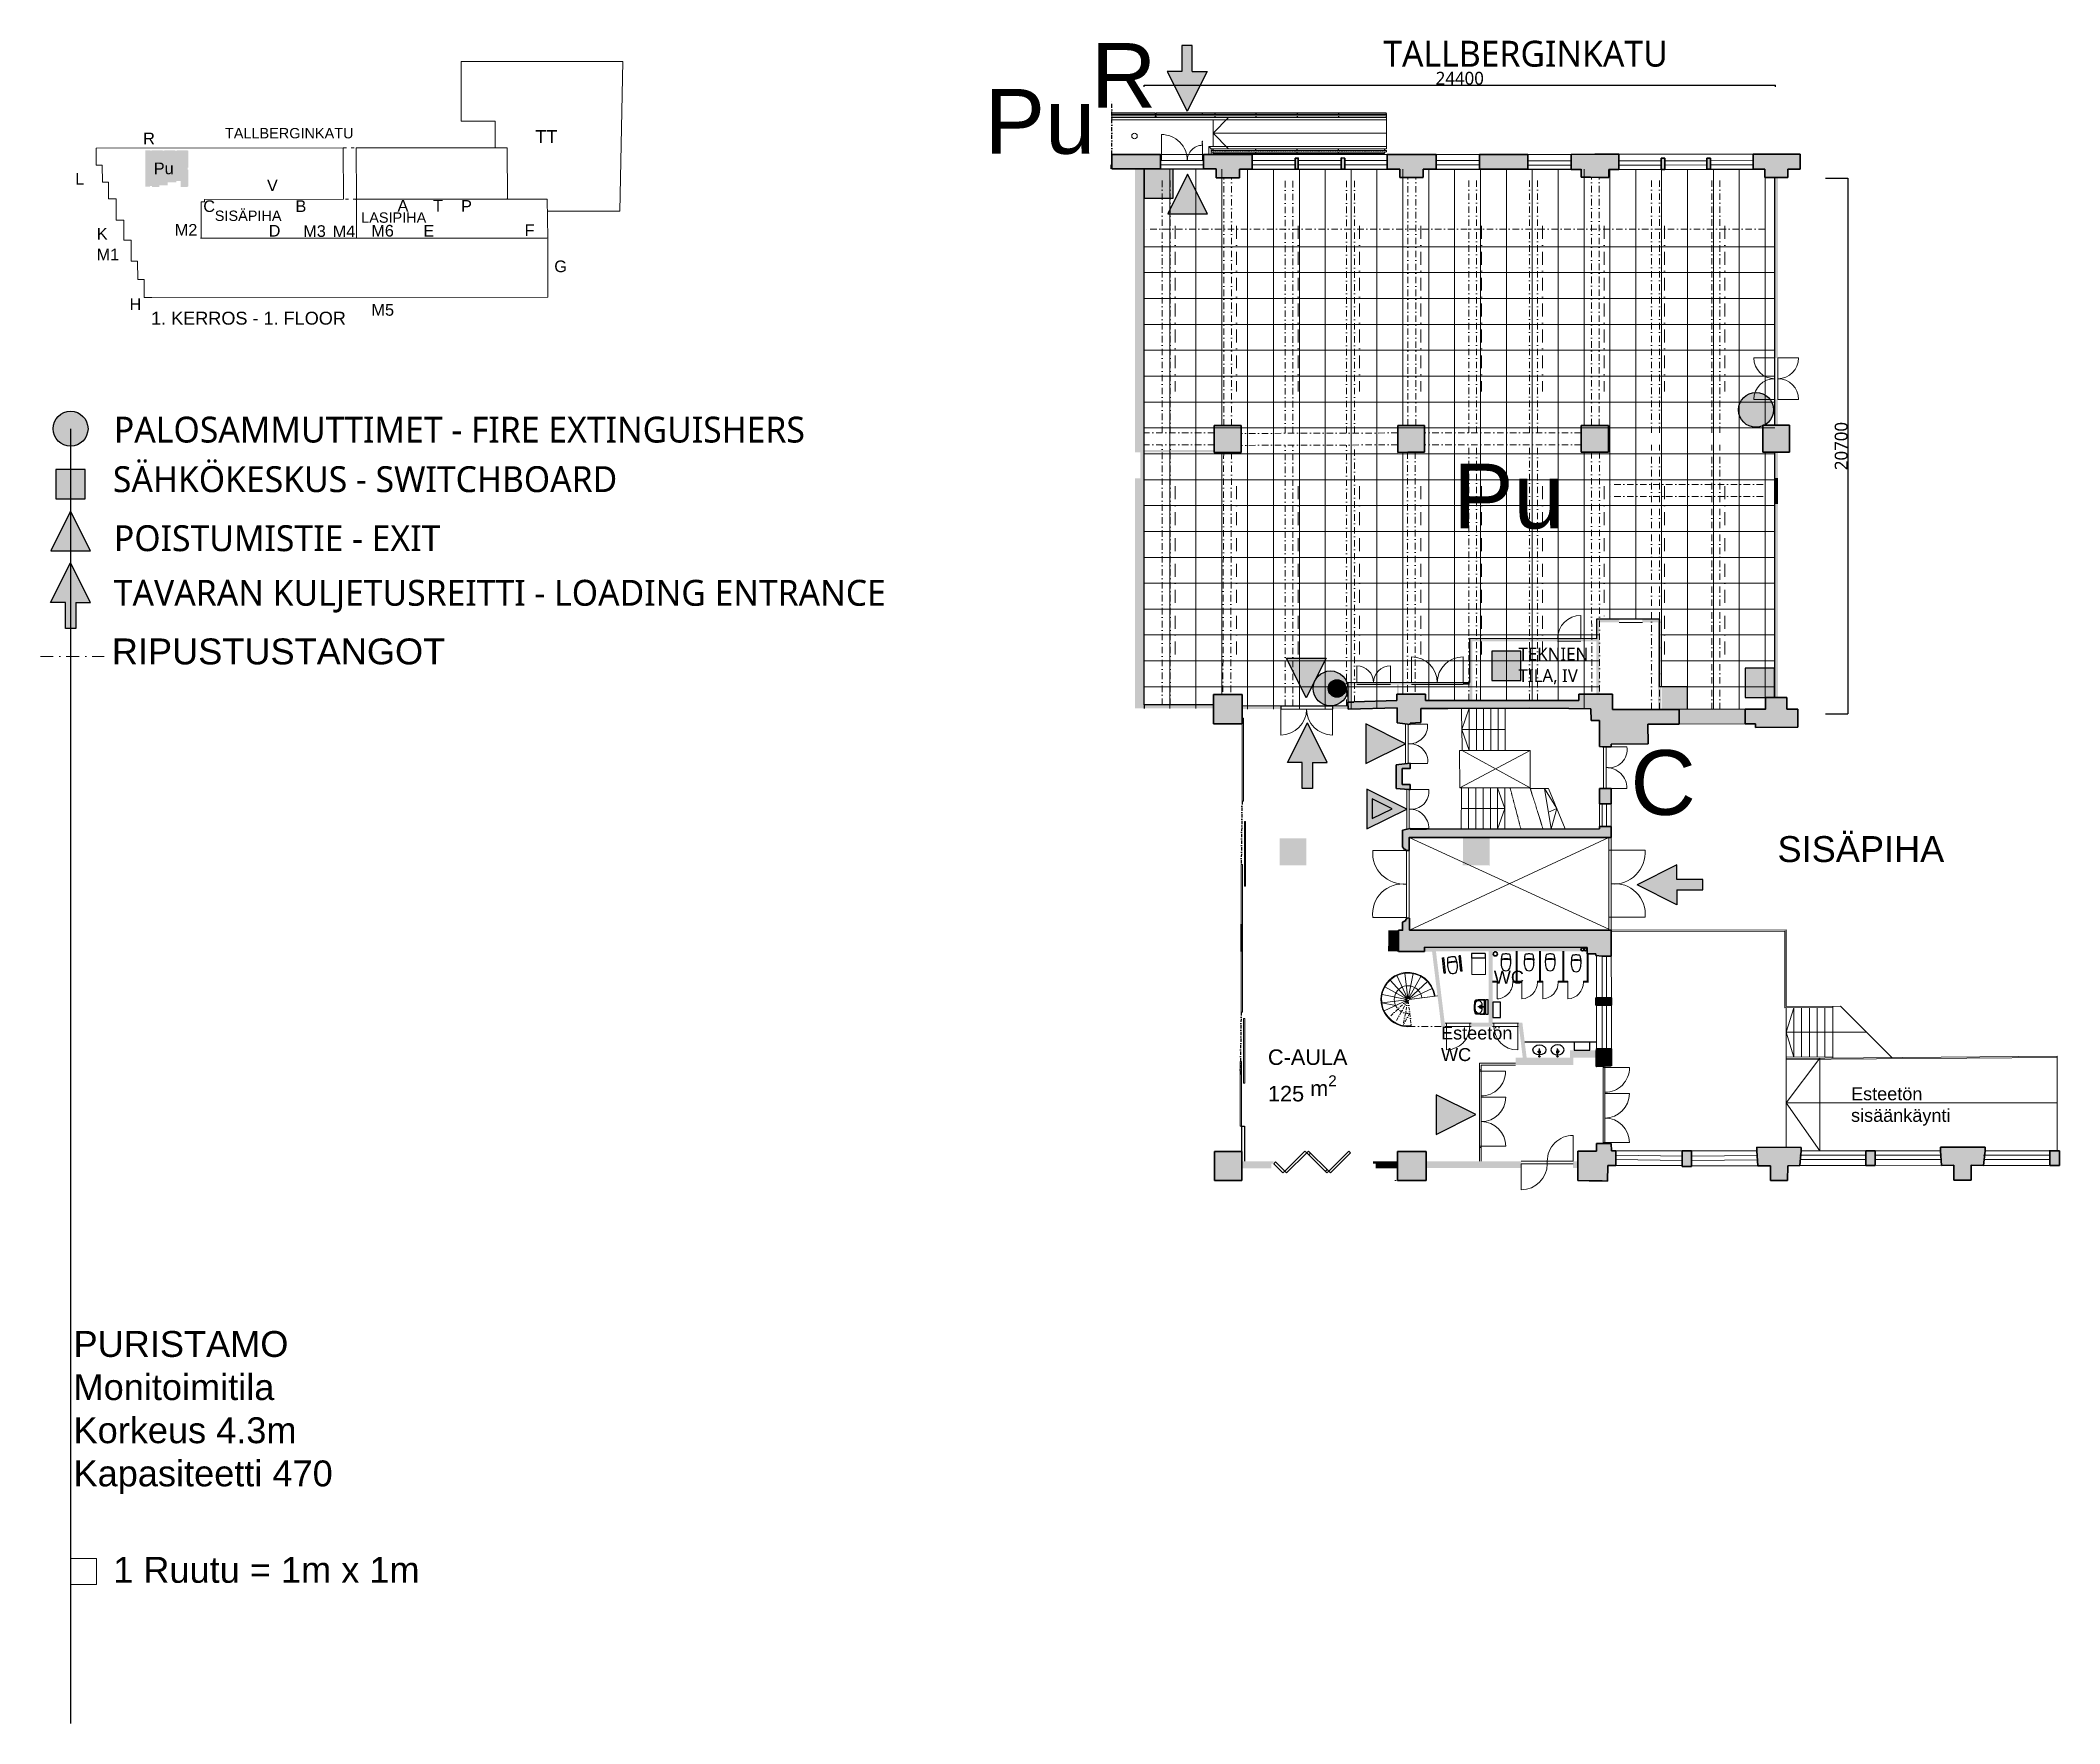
# Model space of a CAD drawing. Header units: inches. Extents: x -1337274 to -1259242, y 12145 to 77175.
import ezdxf

# ---------------------------------------------------------------- set-up
doc = ezdxf.new("R2010")
doc.units = ezdxf.units.IN
doc.header["$MEASUREMENT"] = 0
for name, pattern in [('ACAD_ISO03W100', [30, 12, -18]), ('DASHDOT', [10, 5, -2.5, 0, -2.5]), ('DASHDOT2', [12.7, 6.35, -3.175, 0, -3.175]), ('DASHED', [7.5, 5, -2.5]), ('PKL', [7, 3, -2, 0, -2])]:
    doc.linetypes.add(name, pattern=pattern)
for name, color, linetype, lineweight, true_color in [('01 SIJAINTI', 7, 'Continuous', 13, 0xe81748), ('02 Ruudukko eheä', 7, 'Continuous', 9, 0x7c7887), ('02 SIJAINTI', 7, 'Continuous', 20, 0xe81748), ('RUUDUKKO', 7, 'Continuous', 13, 0x7c7887)]:
    doc.layers.add(name, color=color, linetype=linetype, lineweight=lineweight, true_color=true_color)
for name, color, linetype, lineweight in [('02 dashed01', 7, 'ACAD_ISO03W100', 9), ('02 IKKUNAT', 130, 'Continuous', 13), ('02 KANTAVA', 24, 'Continuous', 35), ('02 KANTAVA_väri', 2, 'Continuous', 35), ('02 OVET', 5, 'Continuous', 13), ('02 palkisto', 72, 'DASHDOT', 13), ('02 RAPUT_HISSI', 1, 'Continuous', 13), ('02 RIPUSTUSTANGOT', 6, 'DASHDOT', 13), ('02 SEINÄLINJA', 151, 'Continuous', 13), ('02 VÄLISEINÄ', 21, 'Continuous', 25), ('03 Rappukirjain', 7, 'Continuous', 18), ('03 Rappukirjain Tapahtumatila', 1, 'Continuous', 18), ('03 Rappukirjain_Tapahtumatila', 1, 'Continuous', 18)]:
    doc.layers.add(name, color=color, linetype=linetype, lineweight=lineweight)
for name, color, linetype in [('02 SANITEETTIKALUSTEET', 7, 'Continuous'), ('02 YLÄPUOLINEN', 8, 'DASHDOT2'), ('03 Apuviiva', 6, 'Continuous'), ('03 TEKSTIT', 7, 'Continuous'), ('05 palosammuttimet', 240, 'Continuous'), ('05 Poistumistie', 72, 'Continuous'), ('07 tavarat', 40, 'Continuous')]:
    doc.layers.add(name, color=color, linetype=linetype)
doc.layers.add('06 sähkökeskus', color=7, linetype='Continuous', true_color=0x368096)
doc.styles.get("Standard").update_dxf_attribs({"font": 'arial.ttf'})
doc.dimstyles.new('ISO-25', dxfattribs={"dimtxt": 2.5, "dimasz": 2.5, "dimexe": 1.25, "dimexo": 0.625, "dimtad": 1, "dimtxsty": 'Standard', "dimcen": 2.5, "dimadec": 0, "dimazin": 0, "dimtfac": 1, "dimtmove": 0, "dimatfit": 3, "dimfxl": 1, "dimarcsym": 0})

msp = doc.modelspace()

# ---------------------------------------------------------------- texts
at = {"layer": '02 RIPUSTUSTANGOT', "color": 7}
msp.add_text('RIPUSTUSTANGOT', height=1000, dxfattribs=at).set_placement((-1334511.97, 53067.565))
at = {"layer": '03 Rappukirjain'}
for s, height, p in [('R', 2500, (-1296673.013, 74569.598)), ('R', 450, (-1333301.873, 73162.367)), ('L', 450, (-1335928.634, 71602.195)), ('A', 450, (-1323471.808, 70563.079)), ('C', 450, (-1330978.563, 70544.624)), ('B', 450, (-1327415.958, 70545.703)), ('K', 450, (-1335096.057, 69480.023)), ('D', 450, (-1328452.058, 69596.145)), ('E', 450, (-1322474.321, 69595.023)), ('F', 450, (-1318561.825, 69619.958)), ('H', 450, (-1333829.481, 66755.801)), ('C', 2500, (-1275824.983, 47253.894))]:
    msp.add_text(s, height=height, dxfattribs=at).set_placement(p)
at = {"layer": '03 Rappukirjain', "color": 7}
msp.add_text('TT', height=498.3812, dxfattribs=at).set_placement((-1318145.613, 73208.229))
at = {"layer": '03 Rappukirjain Tapahtumatila'}
for height, p in [(2500, (-1300780.348, 72795.493)), (450, (-1332890.645, 72005.222)), (2500, (-1282671.989, 58318.128))]:
    msp.add_text('Pu', height=height, dxfattribs=at).set_placement(p)
at = {"layer": '03 Rappukirjain_Tapahtumatila'}
for s, p in [('V', (-1328517.055, 71349.944)), ('T', (-1322101.822, 70563.079)), ('P', (-1321016.043, 70552.971)), ('M2', (-1332080.744, 69630.868)), ('M3', (-1327115.99, 69583.17)), ('M4', (-1325978.147, 69573.032)), ('M6', (-1324486.298, 69596.652)), ('M1', (-1335100.424, 68678.248)), ('G', (-1317414.157, 68220.236)), ('M5', (-1324479.428, 66537.133))]:
    msp.add_text(s, height=450, dxfattribs=at).set_placement(p)
at = {"layer": '03 TEKSTIT'}
for s, height, p in [('TALLBERGINKATU', 400, (-1330140.463, 73389.565)), ('SISÄPIHA', 400, (-1330532.367, 70200.388)), ('LASIPIHA', 400, (-1324875.952, 70129.668)), ('1. KERROS - 1. FLOOR', 500, (-1332996.988, 66192.201)), ('1 Ruutu = 1m x 1m', 1000, (-1334459.86, 17585.274))]:
    msp.add_text(s, height=height, dxfattribs=at).set_placement(p)
at = {"layer": '03 TEKSTIT', "attachment_point": 1}
for s, width, gutter_width, heights, insert, char_height in [('{\\fRoboto|b0|i0|c0|p2;TALLBERGINKATU}', 500, 12.5, [1518.189], (-1285380.021, 77160.554), 1000), ('\\pxsm1;{\\fRoboto|b0|i0|c0|p2;TEKNIEN\\PTILA, IV}', 2575.02506, 12.5, [0], (-1280155.188, 53714.999), 500), ('SISÄPIHA', 500, 12.5, [1518.189], (-1270144.317, 46431.809), 1000), ('WC', 500, 12.5, [0], (-1281107.096, 41233.451), 500), ('Esteetön\\PWC', 500, 12.5, [0], (-1283146.705, 39075.816), 500), ('C-AULA\\P125 {\\A1;m\\H0.7x;\\S2^ ;}', 5439.82344, 12.5, [2972.87], (-1289835.805, 38191.646), 600), ('Esteetön\\Psisäänkäynti', 500, 12.5, [0], (-1267302.833, 36726.976), 500), ('{\\C0;PURISTAMO\\PMonitoimitila\\PKorkeus 4.3m\\PKapasiteetti 470}', 14322.6108, 2500, [0], (-1335992.836, 27312.053), 1000)]:
    msp.add_mtext_dynamic_manual_height_columns(s, width=width, gutter_width=gutter_width, heights=heights, dxfattribs=dict(at, insert=insert, char_height=char_height))
at = {"layer": '05 palosammuttimet', "color": 7, "insert": (-1334433.264, 62637.262), "char_height": 1000, "attachment_point": 1}
msp.add_mtext_dynamic_manual_height_columns('{\\fRoboto|b0|i0|c0|p2;PALOSAMMUTTIMET - FIRE EXTINGUISHERS}', width=37657.37959, gutter_width=5000, heights=[0], dxfattribs=at)
at = {"layer": '05 Poistumistie', "color": 7, "insert": (-1334433.062, 58441.664), "char_height": 1000, "attachment_point": 1}
msp.add_mtext_dynamic_manual_height_columns('{\\fRoboto|b0|i0|c0|p2;POISTUMISTIE - EXIT}', width=16089.13427, gutter_width=5000, heights=[0], dxfattribs=at)
at = {"layer": '06 sähkökeskus', "color": 7, "insert": (-1334471.021, 60722.841), "char_height": 1000, "attachment_point": 1}
msp.add_mtext_dynamic_manual_height_columns('{\\fRoboto|b0|i0|c0|p2;SÄHKÖKESKUS - SWITCHBOARD}', width=22758.70566, gutter_width=5000, heights=[0], dxfattribs=at)
at = {"layer": '07 tavarat', "color": 7, "insert": (-1334437.755, 56333), "char_height": 1000, "attachment_point": 1}
msp.add_mtext_dynamic_manual_height_columns('\\pxt28;{\\fRoboto|b0|i0|c0|p2;TAVARAN KULJETUSREITTI - LOADING ENTRANCE}', width=40953.77547, gutter_width=5000, heights=[6291.323], dxfattribs=at)

# ---------------------------------------------------------------- blocks, each defined once
blk = doc.blocks.new('Sähkökeskus')
at = {"layer": '06 sähkökeskus'}
blk.add_hatch(color=256, dxfattribs=at).paths.add_polyline_path([(-562.5, 1125), (-562.5, 0), (562.5, 0), (562.5, 1125)])
for p, q in [((562.5, 1125), (-562.5, 1125)), ((-562.5, 1125), (-562.5, 0)), ((562.5, 0), (562.5, 1125)), ((-562.5, 0), (562.5, 0))]:
    blk.add_line(p, q, dxfattribs=at)
blk = doc.blocks.new('Poistumistie')
at = {"layer": '05 Poistumistie'}
blk.add_hatch(color=256, dxfattribs=at).paths.add_polyline_path([(-933, 0), (603, 0), (-165, 1535)])
for p, q in [((-165, 1535), (-933, 0)), ((603, 0), (-165, 1535)), ((-933, 0), (603, 0))]:
    blk.add_line(p, q, dxfattribs=at)
blk = doc.blocks.new('Tavaran kuljetusreitti')
at = {"layer": '07 tavarat'}
blk.add_hatch(color=256, dxfattribs=at).paths.add_polyline_path([(0, 2535), (-768, 1000), (-200, 1000), (-200, 0), (200, 0), (200, 1000), (768, 1000)])
for p, q in [((-768, 1000), (0, 2535)), ((768, 1000), (0, 2535)), ((-200, 1000), (-768, 1000)), ((-200, 0), (-200, 1000)), ((200, 1000), (200, 0)), ((200, 1000), (768, 1000)), ((200, 0), (-200, 0))]:
    blk.add_line(p, q, dxfattribs=at)
blk = doc.blocks.new('wcsege')
at = {"layer": '02 SANITEETTIKALUSTEET'}
for p, q in [((-179, -185), (-179, -245)), ((-100, -205), (93, -205)), ((179, -185), (179, -245))]:
    blk.add_line(p, q, dxfattribs=at)
for centre, radius, start, end in [((0, -540), 540, 90, 103.71165), ((0, -540), 540, 76.28835, 90), ((-44, -307), 149, 152.62956, 188.30722), ((527, -310), 718, 181.50811, 199.51198), ((446, -211), 626, 164.43367, 177.40715), ((-159, -184), 20, 177.40715, 280.05914), ((-116, -281), 73.6, 131.14355, 145.60195), ((-95, -328), 123, 92.24346, 124.12483), ((-119, -54), 40, 103.71165, 164.43367), ((0, -1083), 893, 90, 100.05914), ((-8, -510), 147, 195.38387, 232.37724), ((-3, -441), 210, 242.8821, 270.71103), ((0, -1083), 893, 79.94086, 90), ((2, -439), 211, 269.3747, 296.9913), ((95, -328), 123, 55.87517, 91.50088), ((5, -509), 150, 308.13921, 344.26271), ((119, -54), 40, 15.56633, 76.28835), ((-527, -310), 718, 340.48802, 358.49189), ((159, -184), 20, 259.94086, 2.59285), ((-446, -211), 626, 2.59285, 15.56633), ((116, -281), 73.6, 34.39805, 48.85645), ((44, -307), 149, 351.69278, 27.02785)]:
    blk.add_arc(centre, radius, start, end, dxfattribs=at)
blk = doc.blocks.new('invawc')
at = {"layer": '02 SANITEETTIKALUSTEET'}
for p, q in [((-352, 8), (-302, 8)), ((-352, -592), (-352, 8)), ((-302, -592), (-302, 8)), ((348, 8), (298, 8)), ((298, -592), (298, 8)), ((348, -592), (348, 8)), ((-352, -592), (-302, -592)), ((348, -592), (298, -592))]:
    blk.add_line(p, q, dxfattribs=at)
blk.add_blockref('wcsege', (0, 0), dxfattribs=at)
blk = doc.blocks.new('LAVUAARI')
at = {"layer": '02 SANITEETTIKALUSTEET'}
for p, q in [((-273, -30), (273, -30)), ((75, -180), (-75, -180)), ((50, -230), (-50, -230)), ((0, -80), (0, -305))]:
    blk.add_line(p, q, dxfattribs=at)
for centre, radius in [((0, -201), 29.9), ((0, -80), 13.9)]:
    blk.add_circle(centre, radius, dxfattribs=at)
for centre, radius, start, end in [((2265, -89), 2545, 178.82889, 186.63256), ((-273, -37), 7, 90, 183.94519), ((-217, -99), 48.3, 95.03086, 182.41622), ((2205, -103), 2470, 179.95809, 186.38183), ((-218, -378), 45.7, 185.84838, 258.80081), ((-214, -374), 35.8, 186.84864, 254.14852), ((-89, -273), 149, 155.39266, 197.55005), ((-127, -293), 107, 193.0345, 239.74869), ((53, 921), 1373, 258.18427, 266.67257), ((-68, -324), 193, 123.43832, 144.41541), ((63, 1003), 1440, 258.53678, 266.26622), ((2, -2879), 2837, 85.59474, 94.51378), ((-104, -262), 145, 237.72426, 241.02295), ((-61, -367), 234, 102.91932, 118.97705), ((-57, -184), 236, 240.25179, 256.22068), ((0, -834), 704, 89.99281, 99.2296), ((0, 281), 704, 260.7704, 270.00719), ((-1, 541), 976, 268.27861, 271.79376), ((5, 186), 637, 267.14356, 271.14815), ((0, 281), 704, 269.84774, 270.00719), ((0, 281), 704, 269.84774, 270.00719), ((0, -834), 704, 80.7704, 90.00719), ((0, 281), 704, 269.99281, 279.2296), ((0, 281), 704, 269.99281, 270.15226), ((0, 281), 704, 269.99281, 270.15226), ((-53, 921), 1373, 272.98162, 281.80531), ((-63, 1003), 1440, 273.69259, 281.46175), ((61, -367), 234, 61.02295, 77.08068), ((57, -184), 236, 283.77932, 299.74821), ((68, -324), 193, 35.58459, 56.56168), ((104, -262), 145, 298.97705, 302.27574), ((127, -293), 107, 300.25131, 346.9655), ((217, -99), 48.3, 357.58378, 84.96914), ((214, -374), 35.8, 285.85148, 353.15136), ((89, -273), 149, 342.44995, 24.60734), ((218, -378), 45.7, 281.19919, 354.15162), ((-2205, -103), 2470, 353.61817, 0.04191), ((-2265, -89), 2545, 353.36744, 1.17111), ((273, -37), 7, 356.05481, 90), ((273, -37), 7, 356.05481, 90)]:
    blk.add_arc(centre, radius, start, end, dxfattribs=at)
blk = doc.blocks.new('Palosamuttimet')
at = {"layer": '05 palosammuttimet'}
blk.add_hatch(color=256, dxfattribs=at).paths.add_polyline_path([(675, 0, 1), (-675, 0, 1)])
blk.add_circle((0, 0), 675, dxfattribs=at)
blk = doc.blocks.new('*D10')
at = {"layer": '03 TEKSTIT', "color": 0, "lineweight": -2, "transparency": 16777216}
for p, q in [((-1294623, 75378), (-1294623, 75451)), ((-1294620, 75450), (-1270225, 75450)), ((-1270223, 75378), (-1270223, 75451))]:
    blk.add_line(p, q, dxfattribs=at)
at = {"layer": '03 TEKSTIT', "color": 0, "transparency": 16777216}
for points in [[(-1294620, 75451), (-1294620, 75450), (-1294623, 75450)], [(-1270225, 75451), (-1270225, 75450), (-1270223, 75450)]]:
    blk.add_solid(points, dxfattribs=at)
at = {"layer": 'Defpoints', "color": 0, "transparency": 16777216}
for p in [(-1294623, 75378), (-1270223, 75450), (-1270223, 75378)]:
    blk.add_point(p, dxfattribs=at)
at = {"layer": '03 TEKSTIT', "color": 0, "transparency": 16777216, "insert": (-1282423, 75708), "char_height": 2.5, "width": 9.44, "attachment_point": 5}
blk.add_mtext('{\\fRoboto|b0|i0|c0|p2;\\H200x;24400}', dxfattribs=at)
blk = doc.blocks.new('*D11')
at = {"layer": '03 TEKSTIT', "color": 0, "lineweight": -2, "transparency": 16777216}
for p, q in [((-1268290, 71852), (-1267423, 71852)), ((-1267424, 71849), (-1267424, 51154)), ((-1268290, 51152), (-1267423, 51152))]:
    blk.add_line(p, q, dxfattribs=at)
at = {"layer": '03 TEKSTIT', "color": 0, "transparency": 16777216}
for points in [[(-1267424, 71849), (-1267423, 71849), (-1267424, 71852)], [(-1267424, 51154), (-1267423, 51154), (-1267424, 51152)]]:
    blk.add_solid(points, dxfattribs=at)
at = {"layer": 'Defpoints', "color": 0, "transparency": 16777216}
for p in [(-1268291, 71852), (-1268291, 51152), (-1267424, 51152)]:
    blk.add_point(p, dxfattribs=at)
at = {"layer": '03 TEKSTIT', "color": 0, "transparency": 16777216, "insert": (-1267681, 61502), "char_height": 2.5, "attachment_point": 5, "rotation": 90}
blk.add_mtext('{\\fRoboto|b0|i0|c0|p2;\\H200x;20700}', dxfattribs=at)

# ---------------------------------------------------------------- dimensions: what is measured, and where the dimension line sits
at = {"layer": '03 TEKSTIT'}
dim = msp.add_linear_dim(base=(-1270222.978, 75450.164), p1=(-1294622.978, 75377.765), p2=(-1270222.978, 75377.765), text='{\\fRoboto|b0|i0|c0|p2;\\H200x;<>}', dimstyle='ISO-25', dxfattribs=at)
dim.commit()
dim.dimension.update_dxf_attribs({"geometry": '*D10', "text_midpoint": (-1282422.978, 75450.164), "dimtype": 160})
dim = msp.add_linear_dim(base=(-1267423.755, 51151.784), p1=(-1268290.908, 71851.784), p2=(-1268290.908, 51151.784), angle=90, text='{\\fRoboto|b0|i0|c0|p2;\\H200x;<>}', dimstyle='ISO-25', dxfattribs=at)
dim.commit()
dim.dimension.update_dxf_attribs({"geometry": '*D11', "text_midpoint": (-1267681.248, 61501.784)})

# ---------------------------------------------------------------- hatches: boundary and pattern name
at = {"layer": '01 SIJAINTI'}
msp.add_hatch(color=9, dxfattribs=at).paths.add_polyline_path([(-1331561.475, 72909.058), (-1331582.119, 72909.111), (-1331582.119, 72930.798), (-1331993.735, 72930.038), (-1331993.68, 72909.083), (-1332016.653, 72909.203), (-1332041.594, 72909.334), (-1332066.109, 72909.462), (-1332066.109, 72930.185), (-1332482.91, 72931.295), (-1332482.93, 72909.358), (-1332503.274, 72909.19), (-1332522.383, 72909.19), (-1332544.728, 72909.095), (-1332544.708, 72931.033), (-1332967.163, 72931.021), (-1332967.098, 72910.833), (-1332987.866, 72908.441), (-1333029.096, 72908.113), (-1333029.096, 72931.207), (-1333219.049, 72931.207), (-1333219.049, 71517.895), (-1333036.008, 71517.895), (-1333036, 71545.826), (-1332960.716, 71545.586), (-1332960.658, 71515.239), (-1332681.269, 71515.239), (-1332681.269, 71576.773), (-1332360.511, 71576.773), (-1332360.511, 71692.791), (-1332026.105, 71692.791), (-1332026.105, 71743.976), (-1331855.489, 71743.976), (-1331855.489, 71506.365), (-1331579.76, 71506.589), (-1331579.923, 71537.916), (-1331556.356, 71537.916), (-1331556.356, 72184.852), (-1331587.038, 72184.85), (-1331587.023, 72204.004), (-1331586.998, 72235.398), (-1331586.982, 72255.525), (-1331556.356, 72255.525), (-1331556.356, 72909.058)])
at = {"layer": '02 KANTAVA_väri'}
for points in [[(-1295872.978, 72771.551), (-1295872.978, 72206.077), (-1293990.609, 72206.077), (-1293990.609, 72771.371)], [(-1295872.978, 72771.551), (-1295872.978, 72206.077), (-1293990.609, 72206.077), (-1293990.609, 72771.371)], [(-1292328.006, 72771.212), (-1292328.006, 72206.077), (-1291839.632, 72206.077), (-1291839.632, 71867.686), (-1290931.055, 71867.686), (-1290932.138, 72203.359), (-1290439.688, 72203.372), (-1290439.688, 72771.032)], [(-1292328.006, 72771.212), (-1292328.006, 72206.077), (-1291839.632, 72206.077), (-1291839.632, 71867.686), (-1290931.055, 71867.686), (-1290932.138, 72203.359), (-1290439.688, 72203.372), (-1290439.688, 72771.032)], [(-1285226.021, 72770.534), (-1285226.021, 72203.516), (-1284741.978, 72203.529), (-1284742.267, 71882.083), (-1284414.842, 71883.473), (-1284134.842, 71883.473), (-1283836.745, 71885.928), (-1283836.745, 72203.509), (-1283329.8, 72202.479), (-1283329.8, 72770.353)], [(-1285226.021, 72770.534), (-1285226.021, 72203.516), (-1284741.978, 72203.529), (-1284742.267, 71882.083), (-1284414.842, 71883.473), (-1284134.842, 71883.473), (-1283836.745, 71885.928), (-1283836.745, 72203.509), (-1283329.8, 72202.479), (-1283329.8, 72770.353)], [(-1271089.371, 72778.778), (-1271089.371, 72199.246), (-1270637.325, 72200.08), (-1270637.325, 71882.314), (-1270334.825, 71881.537), (-1270054.825, 71881.537), (-1270054.825, 71880.817), (-1269738.771, 71880.005), (-1269738.771, 72201.738), (-1269264.373, 72202.613), (-1269264.373, 72780.388)], [(-1271089.371, 72778.778), (-1271089.371, 72199.246), (-1270637.325, 72200.08), (-1270637.325, 71882.314), (-1270334.825, 71881.537), (-1270054.825, 71881.537), (-1270054.825, 71880.817), (-1269738.771, 71880.005), (-1269738.771, 72201.738), (-1269264.373, 72202.613), (-1269264.373, 72780.388)], [(-1270129.825, 71881.537), (-1270259.825, 71881.537), (-1270259.825, 64905.43), (-1270129.825, 64905.43)], [(-1270129.825, 71881.537), (-1270259.825, 71881.537), (-1270259.825, 64905.43), (-1270129.825, 64905.43)], [(-1291908.868, 61355.23), (-1294622.978, 61355.23), (-1294622.978, 61255.23), (-1291908.868, 61255.23)], [(-1291908.868, 61355.23), (-1294622.978, 61355.23), (-1294622.978, 61255.23), (-1291908.868, 61255.23)], [(-1270129.825, 60269.867), (-1270259.825, 60269.867), (-1270259.825, 60206.077), (-1270129.825, 60206.077)], [(-1270129.825, 60269.867), (-1270259.825, 60269.867), (-1270259.825, 60206.077), (-1270129.825, 60206.077)], [(-1270129.825, 60206.077), (-1270259.825, 60206.077), (-1270259.825, 59269.867), (-1270129.825, 59269.867)], [(-1270129.825, 60206.077), (-1270259.825, 60206.077), (-1270259.825, 59269.867), (-1270129.825, 59269.867)], [(-1270259.825, 51790.811), (-1270129.825, 51790.956), (-1270129.825, 59269.867), (-1270259.825, 59269.867)], [(-1270259.825, 51790.811), (-1270129.825, 51790.956), (-1270129.825, 59269.867), (-1270259.825, 59269.867)], [(-1282042.97, 51675.68), (-1281942.97, 51675.68), (-1281942.97, 53959.788), (-1278642.97, 53959.788), (-1278642.97, 54059.788), (-1282042.97, 54059.788)], [(-1282042.97, 51675.68), (-1281942.97, 51675.68), (-1281942.97, 53959.788), (-1278642.97, 53959.788), (-1278642.97, 54059.788), (-1282042.97, 54059.788)], [(-1282042.97, 52359.788), (-1282292.97, 52359.788), (-1282292.97, 52284.788), (-1282042.97, 52284.788)], [(-1282042.97, 52359.788), (-1282292.97, 52359.788), (-1282292.97, 52284.788), (-1282042.97, 52284.788)], [(-1291940.785, 51906.333), (-1291941.13, 50773.479), (-1290835.812, 50776.612), (-1290836.874, 51367.058), (-1290837.659, 51902.81)], [(-1291940.785, 51906.333), (-1291941.13, 50773.479), (-1290835.812, 50776.612), (-1290836.874, 51367.058), (-1290837.659, 51902.81)], [(-1276526.341, 51911.318), (-1277822.012, 51917.013), (-1277826.987, 51675.68), (-1283746.738, 51675.68), (-1283746.738, 51914.484), (-1284853.465, 51916.33), (-1284856.569, 51669.556), (-1286742.97, 51609.788), (-1286733.82, 51338.144), (-1284836.758, 51392.5), (-1284836.758, 50812.5), (-1284343.413, 50744.384), (-1284343.413, 50794.384), (-1283923.086, 50828.075), (-1283923.086, 51368.075), (-1281307.048, 51370.767), (-1279731.01, 51373.459), (-1278213.52, 51361.225), (-1277362.997, 51351.235), (-1277349.345, 50902.88), (-1277028.237, 50901.837), (-1277025.526, 49896.105), (-1276964.006, 49891.739), (-1276572.173, 49887.374), (-1276572.238, 49984.062), (-1275148.088, 49995.076), (-1275158.229, 50760.61), (-1273940.477, 50763.628), (-1273940.477, 51328.114), (-1276526.341, 51328.114)], [(-1276526.341, 51911.318), (-1277822.012, 51917.013), (-1277826.987, 51675.68), (-1283746.738, 51675.68), (-1283746.738, 51914.484), (-1284853.465, 51916.33), (-1284856.569, 51669.556), (-1286742.97, 51609.788), (-1286733.82, 51338.144), (-1284836.758, 51392.5), (-1284836.758, 50812.5), (-1284343.413, 50744.384), (-1284343.413, 50794.384), (-1283923.086, 50828.075), (-1283923.086, 51368.075), (-1281307.048, 51370.767), (-1279731.01, 51373.459), (-1278213.52, 51361.225), (-1277362.997, 51351.235), (-1277349.345, 50902.88), (-1277028.237, 50901.837), (-1277025.526, 49896.105), (-1276964.006, 49891.739), (-1276572.173, 49887.374), (-1276572.238, 49984.062), (-1275148.088, 49995.076), (-1275158.229, 50760.61), (-1273940.477, 50763.628), (-1273940.477, 51328.114), (-1276526.341, 51328.114)], [(-1271389.783, 51342.713), (-1273622.978, 51337.18), (-1273622.978, 52206.077), (-1274622.978, 52206.077), (-1274622.978, 51328.114), (-1273940.477, 51328.114), (-1273940.477, 50763.628), (-1271389.783, 50769.948)], [(-1271389.783, 51342.713), (-1273622.978, 51337.18), (-1273622.978, 52206.077), (-1274622.978, 52206.077), (-1274622.978, 51328.114), (-1273940.477, 51328.114), (-1273940.477, 50763.628), (-1271389.783, 50769.948)], [(-1270334.825, 51790.728), (-1270605.139, 51790.426), (-1270602.759, 51331.404), (-1271389.783, 51342.713), (-1271389.783, 50769.948), (-1270995.575, 50770.925), (-1270995.223, 50628.953), (-1269364.352, 50639.545), (-1269358.011, 50774.982), (-1269358.011, 51335.11), (-1269780.192, 51335.11), (-1269780.192, 51791.346), (-1270129.825, 51790.956), (-1270129.825, 51790.728)], [(-1270334.825, 51790.728), (-1270605.139, 51790.426), (-1270602.759, 51331.404), (-1271389.783, 51342.713), (-1271389.783, 50769.948), (-1270995.575, 50770.925), (-1270995.223, 50628.953), (-1269364.352, 50639.545), (-1269358.011, 50774.982), (-1269358.011, 51335.11), (-1269780.192, 51335.11), (-1269780.192, 51791.346), (-1270129.825, 51790.956), (-1270129.825, 51790.728)], [(-1276570.116, 46806.105), (-1277025.526, 46806.105), (-1277026.454, 46714.939), (-1283711.206, 46700.475), (-1284343.413, 46699.119), (-1284343.413, 46729.119), (-1284632.388, 46661.431), (-1284635.965, 46023.422), (-1284554.126, 45921.604), (-1284512.922, 45921.501), (-1284510.267, 45874.683), (-1284380.562, 45882.523), (-1284380.562, 46372.523), (-1276569.826, 46372.523)], [(-1276570.116, 46806.105), (-1277025.526, 46806.105), (-1277026.454, 46714.939), (-1283711.206, 46700.475), (-1284343.413, 46699.119), (-1284343.413, 46729.119), (-1284632.388, 46661.431), (-1284635.965, 46023.422), (-1284554.126, 45921.604), (-1284512.922, 45921.501), (-1284510.267, 45874.683), (-1284380.562, 45882.523), (-1284380.562, 46372.523), (-1276569.826, 46372.523)], [(-1276567.437, 42794.641), (-1284364.229, 42794.641), (-1284364.229, 43264.641), (-1284468.797, 43273.725), (-1284470.363, 43231.174), (-1284512.066, 43217.735), (-1284505.25, 43177.913), (-1284638.761, 43112.58), (-1284635.375, 42796.921), (-1284786.081, 42796.921), (-1284791.171, 41974.301), (-1283782.252, 41974.301), (-1283782.252, 42137.178), (-1277502.252, 42131.46), (-1277502.252, 41884.301), (-1277162.478, 41884.301), (-1277162.478, 41814.301), (-1276921.638, 41790.739), (-1276566.766, 41790.739)], [(-1276567.437, 42794.641), (-1284364.229, 42794.641), (-1284364.229, 43264.641), (-1284468.797, 43273.725), (-1284470.363, 43231.174), (-1284512.066, 43217.735), (-1284505.25, 43177.913), (-1284638.761, 43112.58), (-1284635.375, 42796.921), (-1284786.081, 42796.921), (-1284791.171, 41974.301), (-1283782.252, 41974.301), (-1283782.252, 42137.178), (-1277502.252, 42131.46), (-1277502.252, 41884.301), (-1277162.478, 41884.301), (-1277162.478, 41814.301), (-1276921.638, 41790.739), (-1276566.766, 41790.739)], [(-1284786.081, 42796.921), (-1285186.089, 42796.921), (-1285191.163, 41976.776), (-1284791.171, 41974.301)], [(-1284786.081, 42796.921), (-1285186.089, 42796.921), (-1285191.163, 41976.776), (-1284791.171, 41974.301)], [(-1283782.252, 42137.178), (-1283782.252, 41974.301), (-1283493.676, 41974.301), (-1283137.799, 39075.915), (-1282986.669, 39076.069), (-1282986.669, 39226.069), (-1283005.106, 39226.05), (-1283343.777, 41984.301), (-1281305.106, 41984.301), (-1281305.106, 39225.264), (-1281986.669, 39225.605), (-1281986.669, 39075.62), (-1281155.106, 39075.294), (-1281155.106, 39225.302), (-1281155.106, 41984.301), (-1277752.252, 41984.301), (-1277752.252, 42131.688)], [(-1283782.252, 42137.178), (-1283782.252, 41974.301), (-1283493.676, 41974.301), (-1283137.799, 39075.915), (-1282986.669, 39076.069), (-1282986.669, 39226.069), (-1283005.106, 39226.05), (-1283343.777, 41984.301), (-1281305.106, 41984.301), (-1281305.106, 39225.264), (-1281986.669, 39225.605), (-1281986.669, 39075.62), (-1281155.106, 39075.294), (-1281155.106, 39225.302), (-1281155.106, 41984.301), (-1277752.252, 41984.301), (-1277752.252, 42131.688)], [(-1276565.694, 40184.301), (-1277162.478, 40184.301), (-1277162.478, 39904.301), (-1276565.507, 39904.301)], [(-1276565.694, 40184.301), (-1277162.478, 40184.301), (-1277162.478, 39904.301), (-1276565.507, 39904.301)], [(-1280003.977, 39225.092), (-1280155.106, 39225.119), (-1279989.369, 37875.3), (-1280266.249, 37875.306), (-1280266.252, 37725.306), (-1278167.252, 37725.26), (-1278167.252, 37875.26), (-1279838.243, 37875.296)], [(-1280003.977, 39225.092), (-1280155.106, 39225.119), (-1279989.369, 37875.3), (-1280266.249, 37875.306), (-1280266.252, 37725.306), (-1278167.252, 37725.26), (-1278167.252, 37875.26), (-1279838.243, 37875.296)], [(-1280266.252, 37725.306), (-1280266.252, 37595.305), (-1278037.252, 37595.26), (-1278037.252, 37872.26), (-1277152.262, 37872.301), (-1277152.266, 38002.301), (-1278167.252, 38002.26), (-1278167.252, 37725.26)], [(-1280266.252, 37725.306), (-1280266.252, 37595.305), (-1278037.252, 37595.26), (-1278037.252, 37872.26), (-1277152.262, 37872.301), (-1277152.266, 38002.301), (-1278167.252, 38002.26), (-1278167.252, 37725.26)], [(-1277152.266, 38002.301), (-1277152.271, 38152.301), (-1278167.252, 38152.26), (-1278167.252, 38002.26)], [(-1277152.266, 38002.301), (-1277152.271, 38152.301), (-1278167.252, 38152.26), (-1278167.252, 38002.26)], [(-1277140.489, 37526.656), (-1276563.936, 37552.812), (-1276564.378, 38214.922), (-1277140.489, 38214.922)], [(-1277140.489, 37526.656), (-1276563.936, 37552.812), (-1276564.378, 38214.922), (-1277140.489, 38214.922)], [(-1277863.812, 33124.52), (-1277419.528, 33115.512), (-1276919.529, 33114.643), (-1276919.538, 33109.186), (-1276718.215, 33107.96), (-1276701.491, 33707.254), (-1276389.47, 33709.906), (-1276389.47, 34272.025), (-1276561.745, 34271.951), (-1276567.019, 34559.673), (-1277138.171, 34559.673), (-1277133.124, 34261.654), (-1277863.812, 34261.654), (-1277863.812, 33754.52)], [(-1277863.812, 33124.52), (-1277419.528, 33115.512), (-1276919.529, 33114.643), (-1276919.538, 33109.186), (-1276718.215, 33107.96), (-1276701.491, 33707.254), (-1276389.47, 33709.906), (-1276389.47, 34272.025), (-1276561.745, 34271.951), (-1276567.019, 34559.673), (-1277138.171, 34559.673), (-1277133.124, 34261.654), (-1277863.812, 34261.654), (-1277863.812, 33754.52)], [(-1290841.778, 34241.432), (-1291898.127, 34241.432), (-1291898.497, 33126.791), (-1291583.713, 33128.84), (-1291203.713, 33131.314), (-1290841.778, 33133.67)], [(-1285674.81, 33871.432), (-1285774.81, 33871.432), (-1285774.81, 33771.432), (-1285674.81, 33771.432)], [(-1285674.81, 33871.432), (-1285774.81, 33871.432), (-1285774.81, 33771.432), (-1285674.81, 33771.432)], [(-1284834.81, 33871.432), (-1285674.81, 33871.432), (-1285674.81, 33596.432), (-1284834.81, 33596.432)], [(-1284834.81, 33871.432), (-1285674.81, 33871.432), (-1285674.81, 33596.432), (-1284834.81, 33596.432)], [(-1283717.689, 34241.432), (-1284834.81, 34241.432), (-1284834.81, 33130.074), (-1283717.689, 33128.435)], [(-1283717.689, 34241.432), (-1284834.81, 34241.432), (-1284834.81, 33130.074), (-1283717.689, 33128.435)]]:
    msp.add_hatch(color=256, dxfattribs=at).paths.add_polyline_path(points)
h = msp.add_hatch(color=256, dxfattribs=at)
h.paths.add_polyline_path([(-1286870.144, 72630.041), (-1287003.948, 72631.377), (-1287003.948, 72203.467), (-1286870.144, 72203.471)])
h.paths.add_polyline_path([(-1288663.805, 72625.037), (-1288784.125, 72627.482), (-1288784.125, 72203.418), (-1288663.805, 72203.421)])
h = msp.add_hatch(color=256, dxfattribs=at)
h.paths.add_polyline_path([(-1286870.144, 72630.041), (-1287003.948, 72631.377), (-1287003.948, 72203.467), (-1286870.144, 72203.471)])
h.paths.add_polyline_path([(-1288663.805, 72625.037), (-1288784.125, 72627.482), (-1288784.125, 72203.418), (-1288663.805, 72203.421)])
h = msp.add_hatch(color=256, dxfattribs=at)
h.paths.add_polyline_path([(-1281664.205, 72770.193), (-1281664.205, 72199.097), (-1279789.37, 72195.29), (-1279789.37, 72770.014)])
h.paths.add_polyline_path([(-1278118.815, 72769.855), (-1278118.815, 72191.898), (-1277729.146, 72191.106), (-1277729.146, 71887.454), (-1277369.929, 71885.573), (-1277004.472, 71883.66), (-1276667.849, 71881.898), (-1276668.66, 72188.953), (-1276276.413, 72189.676), (-1276276.413, 72774.201), (-1277202.643, 72773.384)])
h = msp.add_hatch(color=256, dxfattribs=at)
h.paths.add_polyline_path([(-1281664.205, 72770.193), (-1281664.205, 72199.097), (-1279789.37, 72195.29), (-1279789.37, 72770.014)])
h.paths.add_polyline_path([(-1278118.815, 72769.855), (-1278118.815, 72191.898), (-1277729.146, 72191.106), (-1277729.146, 71887.454), (-1277369.929, 71885.573), (-1277004.472, 71883.66), (-1276667.849, 71881.898), (-1276668.66, 72188.953), (-1276276.413, 72189.676), (-1276276.413, 72774.201), (-1277202.643, 72773.384)])
h = msp.add_hatch(color=256, dxfattribs=at)
h.paths.add_polyline_path([(-1272736.327, 72619.808), (-1272870.648, 72625.035), (-1272870.648, 72195.96), (-1272736.327, 72196.208)])
h.paths.add_polyline_path([(-1274500.566, 72627.7), (-1274638.063, 72629.402), (-1274638.063, 72192.699), (-1274500.566, 72192.953)])
h = msp.add_hatch(color=256, dxfattribs=at)
h.paths.add_polyline_path([(-1272736.327, 72619.808), (-1272870.648, 72625.035), (-1272870.648, 72195.96), (-1272736.327, 72196.208)])
h.paths.add_polyline_path([(-1274500.566, 72627.7), (-1274638.063, 72629.402), (-1274638.063, 72192.699), (-1274500.566, 72192.953)])
h = msp.add_hatch(color=256, dxfattribs=at)
h.paths.add_polyline_path([(-1294972.978, 61255.23), (-1294622.978, 61255.23), (-1294622.978, 72206.077), (-1294972.978, 72206.077)])
h.paths.add_polyline_path([(-1294972.978, 51367.058), (-1291940.949, 51367.058), (-1291940.909, 51497.058), (-1294622.978, 51497.058), (-1294622.978, 60255.23), (-1294972.978, 60255.23)])
h = msp.add_hatch(color=256, dxfattribs=at)
h.paths.add_polyline_path([(-1294972.978, 61255.23), (-1294622.978, 61255.23), (-1294622.978, 72206.077), (-1294972.978, 72206.077)])
h.paths.add_polyline_path([(-1294972.978, 51367.058), (-1291940.949, 51367.058), (-1291940.909, 51497.058), (-1294622.978, 51497.058), (-1294622.978, 60255.23), (-1294972.978, 60255.23)])
h = msp.add_hatch(color=256, dxfattribs=at)
h.paths.add_polyline_path([(-1270259.825, 62305.43), (-1270129.825, 62305.43), (-1270129.825, 63305.43), (-1270259.825, 63305.43)])
h.paths.add_polyline_path([(-1270259.825, 60269.867), (-1270129.825, 60269.867), (-1270129.825, 61269.885), (-1270259.825, 61269.874)])
h = msp.add_hatch(color=256, dxfattribs=at)
h.paths.add_polyline_path([(-1270259.825, 62305.43), (-1270129.825, 62305.43), (-1270129.825, 63305.43), (-1270259.825, 63305.43)])
h.paths.add_polyline_path([(-1270259.825, 60269.867), (-1270129.825, 60269.867), (-1270129.825, 61269.885), (-1270259.825, 61269.874)])
h = msp.add_hatch(color=256, dxfattribs=at)
h.paths.add_polyline_path([(-1291902.492, 62007.114), (-1291902.492, 61547.114), (-1291902.492, 61255.235), (-1291529.904, 61253.166), (-1291249.904, 61251.612), (-1290864.423, 61249.471), (-1290865.379, 61547.28), (-1290866.856, 62007.28), (-1290867.778, 62294.478), (-1291529.904, 62294.478), (-1291902.492, 62294.478)])
h.paths.add_polyline_path([(-1284128.466, 62294.274), (-1284408.466, 62294.274), (-1284812.193, 62294.274), (-1284813.045, 62008.25), (-1284814.415, 61548.25), (-1284815.276, 61259.378), (-1284429.359, 61261.817), (-1284149.359, 61261.817), (-1283776.182, 61265.945), (-1283776.182, 61548.416), (-1283776.182, 62008.416), (-1283776.182, 62294.274)])
h.paths.add_polyline_path([(-1276669.064, 62009.555), (-1276669.064, 62298.947), (-1276998.097, 62298.947), (-1277363.553, 62298.947), (-1277730.421, 62298.947), (-1277728.382, 62009.385), (-1277725.144, 61549.386), (-1277723.167, 61268.609), (-1277354.611, 61268.233), (-1276988.306, 61267.859), (-1276669.064, 61267.533), (-1276669.064, 61549.555)])
h.paths.add_polyline_path([(-1270048.449, 61269.896), (-1269878.34, 61269.911), (-1269668.853, 61269.929), (-1269668.853, 61550.677), (-1269668.853, 62010.677), (-1269668.853, 62305.435), (-1270048.449, 62305.435), (-1270328.449, 62305.435), (-1270702.2, 62305.435), (-1270702.434, 62010.511), (-1270702.798, 61550.511), (-1270703.02, 61269.839), (-1270328.449, 61269.871)])
at = {"layer": '02 KANTAVA_väri', "ltscale": 30}
msp.add_hatch(color=256, dxfattribs=at).paths.add_polyline_path([(-1294622.978, 61255.23), (-1294772.978, 61255.23), (-1294772.978, 60255.23), (-1294622.978, 60255.23)])
msp.add_hatch(color=256, dxfattribs=at).paths.add_polyline_path([(-1294622.978, 61255.23), (-1294772.978, 61255.23), (-1294772.978, 60255.23), (-1294622.978, 60255.23)])
at = {"layer": '02 KANTAVA_väri'}
h = msp.add_hatch(color=256, dxfattribs=at)
h.paths.add_polyline_path([(-1277142.97, 53959.788), (-1277142.97, 54059.788), (-1277742.97, 54059.788), (-1277742.97, 53959.788)])
h.paths.add_polyline_path([(-1277142.97, 51916.5), (-1277022.97, 51915.983), (-1277022.97, 54689.788), (-1276262.97, 54689.788), (-1276262.97, 54809.788), (-1277142.97, 54809.788)])
h.paths.add_polyline_path([(-1274642.97, 54809.788), (-1275362.97, 54809.788), (-1275362.97, 54689.788), (-1274762.97, 54689.788), (-1274762.97, 51328.114), (-1274642.97, 51328.114)])
h = msp.add_hatch(color=256, dxfattribs=at)
h.paths.add_polyline_path([(-1277142.97, 53959.788), (-1277142.97, 54059.788), (-1277742.97, 54059.788), (-1277742.97, 53959.788)])
h.paths.add_polyline_path([(-1277142.97, 51916.5), (-1277022.97, 51915.983), (-1277022.97, 54689.788), (-1276262.97, 54689.788), (-1276262.97, 54809.788), (-1277142.97, 54809.788)])
h.paths.add_polyline_path([(-1274642.97, 54809.788), (-1275362.97, 54809.788), (-1275362.97, 54689.788), (-1274762.97, 54689.788), (-1274762.97, 51328.114), (-1274642.97, 51328.114)])
h = msp.add_hatch(color=256, dxfattribs=at)
h.paths.add_polyline_path([(-1284292.97, 52284.788), (-1284292.97, 52359.788), (-1285103.465, 52359.788), (-1285103.465, 52284.788), (-1284853.465, 52284.788), (-1284853.465, 51916.33), (-1284778.465, 51916.205), (-1284778.465, 52284.788)])
h.paths.add_polyline_path([(-1286667.97, 52284.788), (-1286403.465, 52284.788), (-1286403.465, 52359.788), (-1286742.97, 52359.788), (-1286742.97, 51609.788), (-1286667.97, 51609.788)])
h = msp.add_hatch(color=256, dxfattribs=at)
h.paths.add_polyline_path([(-1284292.97, 52284.788), (-1284292.97, 52359.788), (-1285103.465, 52359.788), (-1285103.465, 52284.788), (-1284853.465, 52284.788), (-1284853.465, 51916.33), (-1284778.465, 51916.205), (-1284778.465, 52284.788)])
h.paths.add_polyline_path([(-1286667.97, 52284.788), (-1286403.465, 52284.788), (-1286403.465, 52359.788), (-1286742.97, 52359.788), (-1286742.97, 51609.788), (-1286667.97, 51609.788)])
h = msp.add_hatch(color=256, dxfattribs=at)
h.paths.add_polyline_path([(-1289342.97, 51458.144), (-1290837.008, 51458.144), (-1290836.874, 51367.058), (-1290836.822, 51338.144), (-1289342.97, 51338.144)])
h.paths.add_polyline_path([(-1286733.82, 51338.144), (-1286737.862, 51458.144), (-1287342.97, 51458.144), (-1287342.97, 51338.144)])
h = msp.add_hatch(color=256, dxfattribs=at)
h.paths.add_polyline_path([(-1289342.97, 51458.144), (-1290837.008, 51458.144), (-1290836.874, 51367.058), (-1290836.822, 51338.144), (-1289342.97, 51338.144)])
h.paths.add_polyline_path([(-1286733.82, 51338.144), (-1286737.862, 51458.144), (-1287342.97, 51458.144), (-1287342.97, 51338.144)])
h = msp.add_hatch(color=256, dxfattribs=at)
h.paths.add_polyline_path([(-1284643.413, 48429.119), (-1284643.413, 49044.384), (-1284343.413, 49044.384), (-1284343.413, 49236.678), (-1284423.33, 49236.678), (-1284885.359, 49192.126), (-1284884.312, 48275.491), (-1284403.413, 48229.119), (-1284343.413, 48229.119), (-1284343.413, 48429.119)])
h.paths.add_polyline_path([(-1277025.526, 47676.105), (-1276570.697, 47676.105), (-1276571.097, 48276.105), (-1277025.526, 48276.105)])
h = msp.add_hatch(color=256, dxfattribs=at)
h.paths.add_polyline_path([(-1284643.413, 48429.119), (-1284643.413, 49044.384), (-1284343.413, 49044.384), (-1284343.413, 49236.678), (-1284423.33, 49236.678), (-1284885.359, 49192.126), (-1284884.312, 48275.491), (-1284403.413, 48229.119), (-1284343.413, 48229.119), (-1284343.413, 48429.119)])
h.paths.add_polyline_path([(-1277025.526, 47676.105), (-1276570.697, 47676.105), (-1276571.097, 48276.105), (-1277025.526, 48276.105)])
h = msp.add_hatch(color=256, dxfattribs=at)
h.paths.add_polyline_path([(-1289387.127, 45597.291), (-1289387.127, 45299.826), (-1288993.831, 45303.131), (-1288613.831, 45306.324), (-1288352.538, 45308.52), (-1288351.323, 45598.296), (-1288349.394, 46058.298), (-1288348.186, 46346.543), (-1288713.831, 46346.543), (-1289002.835, 46346.543), (-1289387.127, 46346.543), (-1289387.127, 46057.291)])
h.paths.add_polyline_path([(-1281265.643, 45605.174), (-1281265.643, 46065.174), (-1281265.643, 46348.894), (-1282299.68, 46348.894), (-1282301.065, 46064.169), (-1282303.302, 45604.166), (-1282304.738, 45308.991), (-1281932.405, 45304.667), (-1281652.405, 45301.415), (-1281265.643, 45296.923)])
h = msp.add_hatch(color=256, dxfattribs=at)
h.paths.add_polyline_path([(-1289387.127, 45597.291), (-1289387.127, 45299.826), (-1288993.831, 45303.131), (-1288613.831, 45306.324), (-1288352.538, 45308.52), (-1288351.323, 45598.296), (-1288349.394, 46058.298), (-1288348.186, 46346.543), (-1288713.831, 46346.543), (-1289002.835, 46346.543), (-1289387.127, 46346.543), (-1289387.127, 46057.291)])
h.paths.add_polyline_path([(-1281265.643, 45605.174), (-1281265.643, 46065.174), (-1281265.643, 46348.894), (-1282299.68, 46348.894), (-1282301.065, 46064.169), (-1282303.302, 45604.166), (-1282304.738, 45308.991), (-1281932.405, 45304.667), (-1281652.405, 45301.415), (-1281265.643, 45296.923)])
h = msp.add_hatch(color=256, dxfattribs=at)
h.paths.add_polyline_path([(-1273462.968, 34273.289), (-1273826.649, 34273.132), (-1273826.649, 33671.033), (-1273462.968, 33670.704)])
h.paths.add_polyline_path([(-1269231.081, 34275.117), (-1269231.138, 34406.272), (-1270947.695, 34415.13), (-1270947.635, 34274.376), (-1270909.114, 33696.915), (-1270420.089, 33692.251), (-1270420.089, 33127.745), (-1270264.787, 33127.437), (-1269884.787, 33126.777), (-1269884.788, 33126.685), (-1269754.957, 33126.428), (-1269750.541, 33700.16), (-1269278.167, 33705.312)])
h.paths.add_polyline_path([(-1266368.007, 34276.354), (-1266724.755, 34276.2), (-1266724.755, 33709.971), (-1266368.007, 33712.347)])
h.paths.add_polyline_path([(-1262120.192, 34278.197), (-1262120.25, 34411.381), (-1263846.662, 34412.377), (-1263846.604, 34277.443), (-1263804.474, 33708.903), (-1263326.022, 33716.242), (-1263325.127, 33140.234), (-1263165.123, 33139.824), (-1262785.124, 33139.163), (-1262661.646, 33138.532), (-1262661.646, 33717.251), (-1262177.913, 33706.025)])
h.paths.add_polyline_path([(-1259242.386, 34279.454), (-1259620.193, 34279.289), (-1259620.193, 33709.122), (-1259242.386, 33709.579)])
h = msp.add_hatch(color=256, dxfattribs=at)
h.paths.add_polyline_path([(-1273462.968, 34273.289), (-1273826.649, 34273.132), (-1273826.649, 33671.033), (-1273462.968, 33670.704)])
h.paths.add_polyline_path([(-1269231.081, 34275.117), (-1269231.138, 34406.272), (-1270947.695, 34415.13), (-1270947.635, 34274.376), (-1270909.114, 33696.915), (-1270420.089, 33692.251), (-1270420.089, 33127.745), (-1270264.787, 33127.437), (-1269884.787, 33126.777), (-1269884.788, 33126.685), (-1269754.957, 33126.428), (-1269750.541, 33700.16), (-1269278.167, 33705.312)])
h.paths.add_polyline_path([(-1266368.007, 34276.354), (-1266724.755, 34276.2), (-1266724.755, 33709.971), (-1266368.007, 33712.347)])
h.paths.add_polyline_path([(-1262120.192, 34278.197), (-1262120.25, 34411.381), (-1263846.662, 34412.377), (-1263846.604, 34277.443), (-1263804.474, 33708.903), (-1263326.022, 33716.242), (-1263325.127, 33140.234), (-1263165.123, 33139.824), (-1262785.124, 33139.163), (-1262661.646, 33138.532), (-1262661.646, 33717.251), (-1262177.913, 33706.025)])
h.paths.add_polyline_path([(-1259242.386, 34279.454), (-1259620.193, 34279.289), (-1259620.193, 33709.122), (-1259242.386, 33709.579)])
h = msp.add_hatch(color=256, dxfattribs=at)
h.paths.add_polyline_path([(-1289610.166, 33871.432), (-1289710.166, 33871.432), (-1289710.166, 33771.432), (-1289610.166, 33771.432)])
h.paths.add_polyline_path([(-1290841.778, 33871.432), (-1290841.778, 33596.432), (-1289710.166, 33596.432), (-1289710.166, 33871.432)])
h = msp.add_hatch(color=256, dxfattribs=at)
h.paths.add_polyline_path([(-1289610.166, 33871.432), (-1289710.166, 33871.432), (-1289710.166, 33771.432), (-1289610.166, 33771.432)])
h.paths.add_polyline_path([(-1290841.778, 33871.432), (-1290841.778, 33596.432), (-1289710.166, 33596.432), (-1289710.166, 33871.432)])
h = msp.add_hatch(color=256, dxfattribs=at)
h.paths.add_polyline_path([(-1280043.812, 33871.432), (-1283717.689, 33871.432), (-1283717.689, 33611.432), (-1280043.812, 33611.432)])
h.paths.add_polyline_path([(-1277863.812, 33754.52), (-1277863.812, 33871.432), (-1278043.812, 33871.432), (-1278043.812, 33611.432), (-1277863.812, 33611.432)])
h = msp.add_hatch(color=256, dxfattribs=at)
h.paths.add_polyline_path([(-1280043.812, 33871.432), (-1283717.689, 33871.432), (-1283717.689, 33611.432), (-1280043.812, 33611.432)])
h.paths.add_polyline_path([(-1277863.812, 33754.52), (-1277863.812, 33871.432), (-1278043.812, 33871.432), (-1278043.812, 33611.432), (-1277863.812, 33611.432)])
at = {"layer": '05 palosammuttimet'}
msp.add_hatch(color=256, dxfattribs=at).paths.add_polyline_path([(-1286827.922, 52136.379, 1), (-1287502.922, 52136.379, 1)])
at = {"layer": '07 tavarat'}
for points in [[(-1288342.97, 50301.517), (-1288726.823, 49533.812), (-1288442.97, 49533.812), (-1288442.97, 49033.812), (-1288242.97, 49033.812), (-1288242.97, 49533.812), (-1287959.118, 49533.812)], [(-1275300.728, 44585.383), (-1274533.023, 44201.531), (-1274533.023, 44485.383), (-1274033.023, 44485.383), (-1274033.023, 44685.383), (-1274533.023, 44685.383), (-1274533.023, 44969.236)], [(-1275300.728, 44585.383), (-1274533.023, 44201.531), (-1274533.023, 44485.383), (-1274033.023, 44485.383), (-1274033.023, 44685.383), (-1274533.023, 44685.383), (-1274533.023, 44969.236)]]:
    msp.add_hatch(color=256, dxfattribs=at).paths.add_polyline_path(points)

# ---------------------------------------------------------------- linework, layer by layer
at = {"layer": '01 SIJAINTI', "linetype": 'Continuous'}
for p, q in [((-1335113.043, 73010.169), (-1335113.406, 72354.406)), ((-1335113.112, 72885.55), (-1335112.465, 73010.169)), ((-1335113.043, 73010.169), (-1325569.062, 73021.114)), ((-1325566.064, 71042.719), (-1325569.062, 73021.114)), ((-1325066.457, 73021.691), (-1319229.755, 73028.385)), ((-1325063.46, 71043.964), (-1325066.457, 73021.691)), ((-1319226.77, 71058.427), (-1319229.755, 73028.385)), ((-1334881.614, 72354.752), (-1335113.406, 72354.406)), ((-1334874.951, 71700.883), (-1334881.614, 72354.752)), ((-1334640.845, 71702.879), (-1334874.951, 71700.883)), ((-1334637.953, 71047.906), (-1334640.845, 71702.879)), ((-1334343.657, 71049.04), (-1334637.953, 71047.906)), ((-1330927.447, 71029.435), (-1325566.064, 71042.719)), ((-1325098.938, 71033.857), (-1319262.247, 71048.319)), ((-1333764.803, 68650.942), (-1333761.184, 69458.448)), ((-1331090.611, 69534.151), (-1317697.755, 69539.936)), ((-1317661.18, 67248.248), (-1317662.277, 69550.043)), ((-1333516.751, 68651.24), (-1333764.803, 68650.942)), ((-1333510.959, 67940.559), (-1333516.751, 68651.24)), ((-1333262.621, 67939.856), (-1333510.959, 67940.559)), ((-1333261.18, 67246.273), (-1333262.621, 67939.856)), ((-1333261.182, 67247.415), (-1332970.279, 67246.965)), ((-1317661.18, 67248.248), (-1333261.18, 67246.273))]:
    msp.add_line(p, q, dxfattribs=at)
at = {"layer": '01 SIJAINTI'}
for p, q in [((-1334343.657, 71049.04), (-1334346.043, 70233.45)), ((-1330927.223, 70939.028), (-1330927.447, 71029.435)), ((-1334049.037, 70232.581), (-1334342.969, 70233.441)), ((-1334049.556, 69458.303), (-1334049.037, 70232.581)), ((-1331055.134, 70939.028), (-1330927.223, 70939.028)), ((-1331055.134, 69544.259), (-1331055.134, 70939.028)), ((-1333761.184, 69458.448), (-1334049.556, 69458.303))]:
    msp.add_line(p, q, dxfattribs=at)
at = {"layer": '02 dashed01', "ltscale": 10}
for p, q in [((-1325569.062, 73021.114), (-1325066.457, 73021.691)), ((-1325063.46, 71043.964), (-1325566.064, 71042.719))]:
    msp.add_line(p, q, dxfattribs=at)
at = {"layer": '02 IKKUNAT', "linetype": 'Continuous'}
for p, q in [((-1293990.609, 72536.08), (-1292328.006, 72536.08)), ((-1293990.609, 72371.077), (-1292328.006, 72371.077)), ((-1288784.134, 72533.421), (-1290439.697, 72533.375)), ((-1288784.13, 72368.418), (-1290439.692, 72368.372)), ((-1288663.814, 72533.424), (-1287003.957, 72533.47)), ((-1288663.81, 72368.421), (-1287003.952, 72368.467)), ((-1286870.153, 72533.474), (-1285226.03, 72533.519)), ((-1286870.149, 72368.471), (-1285226.025, 72368.516)), ((-1283329.464, 72367.479), (-1281663.87, 72364.097)), ((-1283329.129, 72532.482), (-1281663.535, 72529.099)), ((-1279789.035, 72360.29), (-1278118.48, 72356.897)), ((-1279788.7, 72525.292), (-1278118.145, 72521.9)), ((-1276277.022, 72519.679), (-1274638.672, 72522.702)), ((-1276276.717, 72354.676), (-1274638.368, 72357.699)), ((-1274501.174, 72522.955), (-1272871.257, 72525.962)), ((-1274500.87, 72357.953), (-1272870.953, 72360.96)), ((-1272736.936, 72526.21), (-1271089.979, 72529.249)), ((-1272736.631, 72361.207), (-1271089.675, 72364.246)), ((-1276921.638, 46806.105), (-1276921.638, 47676.105)), ((-1276756.638, 46806.105), (-1276756.638, 47676.105)), ((-1276921.638, 41790.739), (-1276921.638, 40184.301)), ((-1276921.638, 41790.739), (-1276921.638, 40184.301)), ((-1276756.638, 41790.739), (-1276756.638, 40184.301)), ((-1276756.638, 41790.739), (-1276756.638, 40184.301)), ((-1276921.638, 39904.301), (-1276921.638, 38214.922)), ((-1276921.638, 39904.301), (-1276921.638, 38214.922)), ((-1276756.638, 39904.301), (-1276756.638, 38214.922)), ((-1276756.638, 39904.301), (-1276756.638, 38214.922)), ((-1273823.16, 33901.006), (-1276385.982, 33939.88)), ((-1273820.658, 34065.987), (-1276383.479, 34104.861)), ((-1273467.022, 34065.683), (-1270913.168, 34091.894)), ((-1273465.328, 33900.692), (-1270911.475, 33926.903)), ((-1269278.888, 34100.312), (-1266725.476, 34104.97)), ((-1269278.587, 33935.312), (-1266725.174, 33939.971)), ((-1266367.698, 33942.347), (-1263804.165, 33938.903)), ((-1266367.476, 34107.347), (-1263803.943, 34103.903)), ((-1262178.391, 34101.025), (-1259620.671, 34104.122)), ((-1262178.191, 33936.025), (-1259620.471, 33939.122))]:
    msp.add_line(p, q, dxfattribs=at)
for points in [[(-1290836.189, 50986.199), (-1290786.189, 50986.199), (-1290786.189, 47786.199), (-1290836.189, 47786.199), (-1290836.189, 50986.199)], [(-1290747.375, 44493.251), (-1290747.375, 46993.251), (-1290697.375, 46993.251), (-1290697.375, 44493.251), (-1290747.375, 44493.251)], [(-1290869.517, 42832.251), (-1290869.517, 45332.251), (-1290819.517, 45332.251), (-1290819.517, 42832.251), (-1290869.517, 42832.251)]]:
    msp.add_lwpolyline(points, dxfattribs=at)
at = {"layer": '02 IKKUNAT'}
for points in [[(-1290873.297, 42832.251), (-1290823.297, 42832.251), (-1290823.297, 39632.251), (-1290873.297, 39632.251), (-1290873.297, 42832.251)], [(-1290784.483, 36891.432), (-1290784.483, 39391.432), (-1290734.483, 39391.432), (-1290734.483, 36891.432), (-1290784.483, 36891.432)], [(-1290906.626, 35230.432), (-1290906.626, 37730.432), (-1290856.626, 37730.432), (-1290856.626, 35230.432), (-1290906.626, 35230.432)]]:
    msp.add_lwpolyline(points, dxfattribs=at)
at = {"layer": '02 KANTAVA', "linetype": 'Continuous'}
for p, q in [((-1295872.978, 72771.551), (-1293990.609, 72771.371)), ((-1295872.978, 72768.593), (-1295872.978, 72206.077)), ((-1293990.609, 72768.613), (-1293990.609, 72206.077)), ((-1292328.006, 72771.212), (-1290439.688, 72771.032)), ((-1292328.006, 72767.509), (-1292328.006, 72206.077)), ((-1290439.688, 72771.995), (-1290439.688, 72203.372)), ((-1288784.125, 72627.482), (-1288784.125, 72203.418)), ((-1286870.144, 72630.041), (-1287003.948, 72631.377)), ((-1287003.948, 72631.377), (-1287003.948, 72203.467)), ((-1286870.144, 72630.041), (-1286870.144, 72203.471)), ((-1285226.021, 72769.507), (-1285226.021, 72203.516)), ((-1285226.02, 72770.534), (-1283329.8, 72770.353)), ((-1283329.8, 72773.911), (-1283329.8, 72202.479)), ((-1281664.205, 72773.655), (-1281664.205, 72199.097)), ((-1281664.205, 72770.193), (-1279789.369, 72770.014)), ((-1279789.37, 72766.729), (-1279789.37, 72195.29)), ((-1278118.815, 72769.855), (-1277202.643, 72773.384)), ((-1278118.815, 72769.855), (-1278118.815, 72191.898)), ((-1277202.643, 72773.384), (-1276276.411, 72774.201)), ((-1276276.413, 72776.633), (-1276276.413, 72189.676)), ((-1274500.566, 72627.7), (-1274638.063, 72629.402)), ((-1274638.063, 72629.402), (-1274638.063, 72192.699)), ((-1274500.566, 72627.7), (-1274500.566, 72192.953)), ((-1272736.327, 72619.808), (-1272870.648, 72625.035)), ((-1272870.648, 72625.035), (-1272870.648, 72195.96)), ((-1272736.327, 72619.808), (-1272736.327, 72196.208)), ((-1271089.371, 72778.778), (-1269264.373, 72780.388)), ((-1271089.371, 72778.778), (-1271089.371, 72199.246)), ((-1269264.373, 72780.388), (-1269264.373, 72202.613)), ((-1295872.978, 72206.077), (-1293990.609, 72206.077)), ((-1292328.006, 72206.077), (-1291839.632, 72206.077)), ((-1291839.632, 71867.686), (-1291839.632, 72206.077)), ((-1290932.138, 72203.359), (-1290439.688, 72203.372)), ((-1290931.055, 71867.686), (-1290932.138, 72203.359)), ((-1288784.125, 72203.418), (-1288663.805, 72203.421)), ((-1287003.948, 72203.467), (-1286870.144, 72203.471)), ((-1285226.021, 72203.516), (-1284741.978, 72203.529)), ((-1284741.978, 72203.529), (-1284742.267, 71882.083)), ((-1284742.267, 71882.083), (-1284414.842, 71883.473)), ((-1284414.842, 71883.473), (-1284134.842, 71883.473)), ((-1284134.842, 71883.473), (-1283836.745, 71885.928)), ((-1283840.375, 72203.516), (-1283329.8, 72202.479)), ((-1283836.745, 71885.928), (-1283836.745, 72203.509)), ((-1281664.205, 72199.097), (-1279789.37, 72195.29)), ((-1278118.815, 72191.898), (-1277729.146, 72191.106)), ((-1277729.146, 71887.454), (-1277729.146, 72191.106)), ((-1277729.146, 71887.454), (-1277369.929, 71885.573)), ((-1277369.929, 71885.573), (-1277004.472, 71883.66)), ((-1277004.472, 71883.66), (-1276667.849, 71881.898)), ((-1276668.66, 72188.953), (-1276276.413, 72189.676)), ((-1276667.849, 71881.898), (-1276668.66, 72188.953)), ((-1274638.063, 72192.699), (-1274500.566, 72192.953)), ((-1272870.648, 72195.96), (-1272736.327, 72196.208)), ((-1271089.371, 72199.246), (-1270637.325, 72200.08)), ((-1270637.325, 71882.314), (-1270637.325, 72200.08)), ((-1270637.325, 71882.314), (-1270334.825, 71881.537)), ((-1270334.825, 71881.537), (-1270054.825, 71881.537)), ((-1270054.825, 71880.817), (-1269738.771, 71880.005)), ((-1269738.771, 72201.738), (-1269264.373, 72202.613)), ((-1269738.771, 71880.005), (-1269738.771, 72201.738)), ((-1291536.28, 62294.473), (-1291908.868, 62294.473)), ((-1291908.868, 62007.11), (-1291908.868, 62294.473)), ((-1291908.868, 61547.11), (-1291908.868, 62007.11)), ((-1291536.28, 62294.473), (-1290874.153, 62294.473)), ((-1290874.153, 62294.473), (-1291256.28, 62294.473)), ((-1290873.231, 62007.276), (-1290874.153, 62294.473)), ((-1290873.231, 62007.276), (-1290871.754, 61547.276)), ((-1284820.791, 61548.246), (-1284819.421, 62008.246)), ((-1284818.569, 62294.27), (-1284819.421, 62008.246)), ((-1284818.569, 62294.27), (-1284414.842, 62294.27)), ((-1284414.842, 62294.27), (-1284134.842, 62294.27)), ((-1284134.842, 62294.27), (-1283782.557, 62294.27)), ((-1283782.557, 62008.412), (-1283782.557, 62294.27)), ((-1283782.557, 62008.412), (-1283782.557, 61548.412)), ((-1277736.796, 62298.942), (-1277369.929, 62298.942)), ((-1277736.796, 62298.942), (-1277734.758, 62009.381)), ((-1277734.758, 62009.381), (-1277731.519, 61549.382)), ((-1277004.472, 62298.942), (-1277369.929, 62298.942)), ((-1277004.472, 62298.942), (-1276675.439, 62298.942)), ((-1276675.439, 62009.551), (-1276675.439, 62298.942)), ((-1276675.439, 61549.551), (-1276675.439, 62009.551)), ((-1270709.173, 61550.507), (-1270708.809, 62010.507)), ((-1270708.576, 62305.43), (-1270708.809, 62010.507)), ((-1270708.576, 62305.43), (-1270334.825, 62305.43)), ((-1270334.825, 62305.43), (-1269889.693, 62305.43)), ((-1270054.825, 62305.43), (-1269675.228, 62305.43)), ((-1269675.228, 62010.673), (-1269675.228, 62305.43)), ((-1269675.228, 62010.673), (-1269675.228, 61550.673)), ((-1291908.868, 61255.23), (-1291908.868, 61547.11)), ((-1291908.868, 61255.23), (-1291536.28, 61253.162)), ((-1291256.28, 61251.607), (-1291536.28, 61253.162)), ((-1291256.28, 61251.607), (-1290870.798, 61249.467)), ((-1290870.798, 61249.467), (-1290871.754, 61547.276)), ((-1284820.791, 61548.246), (-1284821.651, 61259.374)), ((-1284821.651, 61259.374), (-1284435.734, 61261.813)), ((-1284435.734, 61261.813), (-1284155.734, 61261.813)), ((-1284155.734, 61261.813), (-1283782.557, 61265.941)), ((-1283782.557, 61265.941), (-1283782.557, 61548.412)), ((-1277731.519, 61549.382), (-1277729.542, 61268.605)), ((-1277729.542, 61268.605), (-1277360.987, 61268.228)), ((-1277360.987, 61268.228), (-1276994.681, 61267.854)), ((-1276994.681, 61267.854), (-1276675.439, 61267.529)), ((-1276675.439, 61267.529), (-1276675.439, 61549.551)), ((-1270709.173, 61550.507), (-1270709.395, 61269.834)), ((-1270709.395, 61269.834), (-1270334.825, 61269.867)), ((-1270054.825, 61269.892), (-1270334.825, 61269.867)), ((-1270054.825, 61269.892), (-1269675.228, 61269.925)), ((-1269884.715, 61269.907), (-1270054.825, 61269.892)), ((-1269675.228, 61269.925), (-1269675.228, 61550.673)), ((-1291941.13, 50773.479), (-1291940.785, 51906.333)), ((-1290837.659, 51902.81), (-1291940.785, 51906.333)), ((-1290837.659, 51902.81), (-1291940.785, 51906.333)), ((-1290836.874, 51367.058), (-1290837.659, 51902.81)), ((-1286742.97, 51609.788), (-1286733.82, 51338.144)), ((-1286742.97, 51609.788), (-1286515.597, 51609.788)), ((-1284856.569, 51669.556), (-1286515.597, 51616.992)), ((-1284853.465, 51916.33), (-1284856.569, 51669.556)), ((-1284435.734, 51915.633), (-1284853.465, 51916.33)), ((-1284435.734, 51915.633), (-1284155.734, 51915.633)), ((-1284155.734, 51915.633), (-1283746.738, 51914.484)), ((-1283746.738, 51914.484), (-1283746.738, 51675.68)), ((-1277826.987, 51675.68), (-1283746.738, 51675.68)), ((-1277822.012, 51917.013), (-1277826.987, 51675.68)), ((-1277360.987, 51917.438), (-1277822.012, 51917.013)), ((-1277360.987, 51917.438), (-1276994.681, 51915.861)), ((-1276526.341, 51911.318), (-1276994.681, 51915.861)), ((-1276526.341, 51911.318), (-1276526.341, 51328.114)), ((-1270334.825, 51790.728), (-1270605.139, 51790.426)), ((-1270605.139, 51790.426), (-1270602.759, 51331.404)), ((-1269780.192, 51791.346), (-1270334.824, 51790.728)), ((-1270334.824, 51790.728), (-1270054.825, 51790.728)), ((-1269780.192, 51791.346), (-1269780.192, 51335.11)), ((-1291941.13, 50773.479), (-1290835.812, 50776.612)), ((-1290835.812, 50776.612), (-1290836.874, 51367.058)), ((-1286733.82, 51338.144), (-1284836.758, 51392.5)), ((-1284836.758, 50812.5), (-1284836.758, 51392.5)), ((-1284836.758, 50812.5), (-1284343.413, 50744.384)), ((-1284343.413, 50794.384), (-1283923.086, 50828.075)), ((-1284343.413, 50744.384), (-1284343.413, 50794.384)), ((-1282883.086, 51368.075), (-1283923.086, 51368.075)), ((-1283923.086, 51368.075), (-1283923.086, 50828.075)), ((-1282883.086, 51368.075), (-1279731.01, 51373.459)), ((-1279731.01, 51373.459), (-1278213.52, 51361.225)), ((-1278213.52, 51361.225), (-1277362.997, 51351.235)), ((-1277362.997, 51351.235), (-1277349.345, 50902.88)), ((-1277349.345, 50902.88), (-1277028.237, 50901.837)), ((-1277028.237, 50901.837), (-1277025.526, 49896.105)), ((-1273940.477, 51328.114), (-1276526.341, 51328.114)), ((-1275158.229, 50760.61), (-1273940.477, 50763.628)), ((-1275158.229, 50760.61), (-1275148.088, 49995.076)), ((-1273940.477, 51328.114), (-1273940.477, 50763.628)), ((-1270602.759, 51331.404), (-1271389.783, 51342.713)), ((-1271389.783, 51342.713), (-1271389.783, 50769.948)), ((-1271389.783, 50769.948), (-1270995.575, 50770.925)), ((-1270995.575, 50770.925), (-1270995.223, 50628.953)), ((-1269358.011, 51335.11), (-1269780.192, 51335.11)), ((-1269364.352, 50639.545), (-1269358.011, 50774.982)), ((-1269358.011, 50774.982), (-1269358.011, 51335.11)), ((-1275148.088, 49995.076), (-1276572.238, 49984.062)), ((-1276572.238, 49984.062), (-1276572.173, 49887.374)), ((-1270995.223, 50628.953), (-1269364.352, 50639.545)), ((-1284885.359, 49192.126), (-1284343.413, 49244.384)), ((-1284885.359, 49192.126), (-1284884.312, 48275.491)), ((-1277025.526, 49896.105), (-1276902.485, 49887.374)), ((-1276902.485, 49887.374), (-1276572.173, 49887.374)), ((-1284343.413, 48429.119), (-1284643.413, 48429.119)), ((-1284343.413, 48229.119), (-1284343.413, 48429.119)), ((-1284884.312, 48275.491), (-1284403.413, 48229.119)), ((-1284403.413, 48229.119), (-1284343.413, 48229.119)), ((-1277025.526, 48276.105), (-1277025.526, 47676.105)), ((-1277025.526, 48276.105), (-1276571.097, 48276.105)), ((-1277025.526, 47676.105), (-1276570.697, 47676.105)), ((-1276571.097, 48276.105), (-1276570.697, 47676.105)), ((-1284632.388, 46661.431), (-1284635.965, 46023.422)), ((-1284632.388, 46661.431), (-1284343.413, 46729.119)), ((-1284343.413, 46729.119), (-1284343.413, 46699.119)), ((-1284343.413, 46699.119), (-1283711.206, 46700.475)), ((-1277026.454, 46714.939), (-1283711.206, 46700.475)), ((-1277025.526, 46806.105), (-1277026.454, 46714.939)), ((-1277025.526, 46806.105), (-1276570.116, 46806.105)), ((-1276570.116, 46806.105), (-1276569.826, 46372.523)), ((-1284635.965, 46023.422), (-1284554.126, 45921.604)), ((-1284554.126, 45921.604), (-1284512.922, 45921.501)), ((-1284512.922, 45921.501), (-1284510.267, 45874.683)), ((-1284510.267, 45874.683), (-1284380.562, 45882.523)), ((-1290869.517, 42747.345), (-1290869.517, 43031.064)), ((-1284638.761, 43112.58), (-1284505.25, 43177.913)), ((-1284470.363, 43231.174), (-1284512.066, 43217.735)), ((-1284512.066, 43217.735), (-1284505.25, 43177.913)), ((-1284468.797, 43273.725), (-1284470.363, 43231.174)), ((-1284364.229, 43264.641), (-1284468.797, 43273.725)), ((-1284364.229, 43264.641), (-1284364.229, 42794.641)), ((-1290869.517, 42287.344), (-1290869.517, 42747.345)), ((-1290869.517, 41979.093), (-1290869.517, 42287.344)), ((-1284786.081, 42796.921), (-1284791.171, 41974.301)), ((-1284364.229, 42794.641), (-1276567.437, 42794.641)), ((-1283782.252, 42137.178), (-1277502.252, 42131.46)), ((-1276567.437, 42794.641), (-1276566.766, 41790.739)), ((-1276567.437, 42794.641), (-1276566.766, 41790.739)), ((-1277162.478, 41884.301), (-1277502.478, 41884.301)), ((-1277502.252, 42131.46), (-1277502.252, 42133.342)), ((-1277162.478, 41884.301), (-1277502.252, 41884.301)), ((-1277162.478, 41814.301), (-1277162.478, 41884.301)), ((-1277162.478, 41814.301), (-1277162.478, 41884.301)), ((-1277162.478, 41814.301), (-1276921.638, 41790.739)), ((-1277162.478, 41814.301), (-1276921.638, 41790.739)), ((-1276921.638, 41790.739), (-1276566.766, 41790.739)), ((-1276921.638, 41790.739), (-1276566.766, 41790.739)), ((-1277162.478, 40184.301), (-1277162.478, 39904.301)), ((-1277162.478, 40184.301), (-1276565.694, 40184.301)), ((-1277162.478, 40184.301), (-1277162.478, 39904.301)), ((-1277162.478, 40184.301), (-1276565.694, 40184.301)), ((-1277162.478, 39904.301), (-1276565.507, 39904.301)), ((-1277162.478, 39904.301), (-1276565.507, 39904.301)), ((-1276565.694, 40184.301), (-1276565.507, 39904.301)), ((-1276565.694, 40184.301), (-1276565.507, 39904.301)), ((-1277152.252, 37536.656), (-1277152.271, 38152.301)), ((-1277140.489, 37526.656), (-1277140.489, 38214.922)), ((-1277140.489, 38214.922), (-1276564.378, 38214.922)), ((-1277140.489, 37526.656), (-1277140.489, 38214.922)), ((-1277140.489, 38214.922), (-1276564.378, 38214.922)), ((-1277140.489, 37526.656), (-1276567.019, 37552.673)), ((-1277140.489, 37526.656), (-1276567.019, 37552.673)), ((-1276564.378, 38214.922), (-1276563.936, 37552.675)), ((-1276564.378, 38214.922), (-1276563.936, 37552.675)), ((-1277138.171, 34559.673), (-1277133.124, 34261.654)), ((-1277138.171, 34559.673), (-1276567.019, 34559.673)), ((-1276567.019, 34559.673), (-1276561.745, 34271.971)), ((-1270947.695, 34415.13), (-1269231.138, 34406.272)), ((-1270947.635, 34274.376), (-1270947.695, 34415.13)), ((-1269231.138, 34406.272), (-1269231.081, 34275.117)), ((-1263846.604, 34277.443), (-1263846.662, 34412.377)), ((-1263846.662, 34412.377), (-1262120.25, 34411.381)), ((-1262120.192, 34278.197), (-1262120.25, 34411.381)), ((-1284834.81, 33130.074), (-1284834.81, 34241.432)), ((-1284834.81, 34241.432), (-1283717.689, 34241.432)), ((-1283717.689, 33128.435), (-1283717.689, 34241.432)), ((-1277863.812, 34261.654), (-1277133.124, 34261.654)), ((-1277863.812, 33754.52), (-1277863.812, 34261.654)), ((-1277863.812, 33124.52), (-1277863.812, 33754.52)), ((-1276701.491, 33707.254), (-1276718.215, 33107.96)), ((-1276701.491, 33707.254), (-1276389.47, 33709.906)), ((-1276561.304, 34271.951), (-1276389.47, 34272.025)), ((-1276389.47, 33709.906), (-1276389.47, 34272.025)), ((-1273826.649, 34273.132), (-1273462.968, 34273.289)), ((-1273826.649, 33671.033), (-1273826.649, 34273.132)), ((-1273826.649, 33671.033), (-1273462.968, 33670.704)), ((-1273462.968, 33670.704), (-1273462.968, 34273.289)), ((-1270909.114, 33696.915), (-1270947.635, 34274.376)), ((-1269754.957, 33126.428), (-1269750.541, 33700.16)), ((-1269750.541, 33700.16), (-1269278.167, 33705.312)), ((-1269278.167, 33705.312), (-1269231.081, 34275.117)), ((-1266724.755, 34276.2), (-1266368.007, 34276.354)), ((-1266724.755, 33709.971), (-1266724.755, 34276.2)), ((-1266724.755, 33709.971), (-1266368.007, 33712.347)), ((-1266368.007, 33712.347), (-1266368.007, 34276.354)), ((-1263804.474, 33708.903), (-1263846.604, 34277.443)), ((-1263804.474, 33708.903), (-1263326.022, 33716.242)), ((-1263325.127, 33140.234), (-1263326.022, 33716.242)), ((-1262177.913, 33706.025), (-1262120.192, 34278.197)), ((-1259242.386, 34279.454), (-1259644.071, 34279.279)), ((-1259620.193, 34279.289), (-1259620.193, 33709.122)), ((-1259620.193, 33709.122), (-1259242.386, 33709.579)), ((-1259242.386, 34279.454), (-1259242.386, 33709.579)), ((-1284834.81, 33130.074), (-1284453.436, 33129.515)), ((-1284073.437, 33128.854), (-1284547.376, 33131.618)), ((-1283717.689, 33128.435), (-1284073.437, 33128.854)), ((-1277863.812, 33124.52), (-1277419.528, 33115.512)), ((-1276919.529, 33114.643), (-1277419.528, 33115.512)), ((-1276919.538, 33109.186), (-1276718.215, 33107.96)), ((-1270420.089, 33127.745), (-1270264.787, 33127.437)), ((-1270264.787, 33127.437), (-1269884.787, 33126.777)), ((-1269884.788, 33126.685), (-1269754.957, 33126.428)), ((-1263325.127, 33140.234), (-1263165.123, 33139.824)), ((-1263165.123, 33139.824), (-1262785.124, 33139.163)), ((-1262785.124, 33139.163), (-1262661.646, 33138.532)), ((-1262685.124, 33138.593), (-1262661.646, 33138.532))]:
    msp.add_line(p, q, dxfattribs=at)
at = {"layer": '02 KANTAVA'}
for p, q in [((-1291839.632, 71867.686), (-1290931.055, 71867.686)), ((-1290869.517, 42287.344), (-1290869.517, 42747.345)), ((-1290869.517, 41979.093), (-1290869.517, 42287.344)), ((-1291898.127, 34241.432), (-1291898.497, 33126.791)), ((-1291898.127, 34241.432), (-1290841.778, 34241.432)), ((-1290841.778, 33133.67), (-1290841.778, 34241.432)), ((-1291898.497, 33126.791), (-1291583.713, 33128.84)), ((-1291203.713, 33131.314), (-1291685.361, 33128.179)), ((-1291203.713, 33131.314), (-1290841.778, 33133.67)), ((-1276919.529, 33114.643), (-1276919.538, 33109.186))]:
    msp.add_line(p, q, dxfattribs=at)
at = {"layer": '02 KANTAVA', "ltscale": 20}
for q in [(-1283782.252, 42137.178), (-1284791.171, 41974.301)]:
    msp.add_line((-1283782.252, 41974.301), q, dxfattribs=at)
at = {"layer": '02 KANTAVA', "ltscale": 30}
for p, q in [((-1277502.252, 42133.342), (-1277502.252, 41884.301)), ((-1277152.252, 37536.656), (-1277140.489, 37526.656))]:
    msp.add_line(p, q, dxfattribs=at)
at = {"layer": '02 KANTAVA', "linetype": 'Continuous'}
for points in [[(-1288784.125, 72627.482), (-1288663.805, 72625.037), (-1288663.805, 72203.421)], [(-1284343.413, 49244.384), (-1284343.413, 49044.384), (-1284643.413, 49044.384), (-1284643.413, 48429.119)], [(-1284380.562, 45882.523), (-1284380.562, 46372.523), (-1276569.826, 46372.523)], [(-1284786.081, 42796.921), (-1284635.375, 42796.921), (-1284638.761, 43112.58)], [(-1270420.089, 33127.745), (-1270420.089, 33692.251), (-1270909.114, 33696.915)], [(-1262661.646, 33138.532), (-1262661.646, 33717.251), (-1262177.913, 33706.025)]]:
    msp.add_lwpolyline(points, dxfattribs=at)
at = {"layer": '02 KANTAVA', "ltscale": 20}
for centre, radius in [((-1281047.869, 41882.304), 80), ((-1277685.315, 42056.276), 55), ((-1277562.606, 42056.276), 55)]:
    msp.add_circle(centre, radius, dxfattribs=at)
at = {"layer": '02 KANTAVA_väri'}
msp.add_line((-1270054.825, 71881.537), (-1270054.825, 71880.817), dxfattribs=at)
msp.add_line((-1270054.825, 71881.537), (-1270054.825, 71880.817), dxfattribs=at)
at = {"layer": '02 OVET'}
for p, q in [((-1295909.334, 72371.077), (-1295909.334, 72206.077)), ((-1270259.825, 64905.43), (-1271059.825, 64905.43)), ((-1270259.825, 64905.43), (-1270259.825, 63305.43)), ((-1270129.825, 63305.43), (-1270129.825, 64905.43)), ((-1270129.825, 64905.43), (-1269329.825, 64905.43)), ((-1270259.825, 63305.43), (-1271059.825, 63305.43)), ((-1270129.825, 63305.43), (-1269329.825, 63305.43)), ((-1277742.97, 54059.788), (-1277742.97, 54959.788)), ((-1275362.97, 54809.788), (-1276262.97, 54809.788)), ((-1275362.97, 54689.788), (-1276262.97, 54689.788)), ((-1277742.97, 54059.788), (-1278642.97, 54059.788)), ((-1277742.97, 53959.788), (-1278642.97, 53959.788)), ((-1284292.97, 52359.788), (-1284292.97, 53359.788)), ((-1282292.97, 52359.788), (-1282292.97, 53359.788)), ((-1286403.465, 52359.788), (-1286403.465, 53009.788)), ((-1285103.465, 52359.788), (-1286403.465, 52359.788)), ((-1285103.465, 52284.788), (-1286403.465, 52284.788)), ((-1285103.465, 52359.788), (-1285103.465, 53009.788)), ((-1282292.97, 52359.788), (-1284292.97, 52359.788)), ((-1282292.97, 52284.788), (-1284292.97, 52284.788)), ((-1287342.97, 51458.144), (-1289342.97, 51458.144)), ((-1287342.97, 51338.144), (-1289342.97, 51338.144)), ((-1289342.97, 50338.144), (-1289342.97, 51338.144)), ((-1287342.97, 50338.144), (-1287342.97, 51338.144)), ((-1284523.33, 50739.354), (-1284523.33, 49231.648)), ((-1284423.33, 50739.354), (-1284423.33, 49231.648)), ((-1276869.914, 49889.674), (-1276868.838, 48278.406)), ((-1276769.914, 49889.741), (-1276768.838, 48278.472)), ((-1284473.413, 48229.18), (-1284473.413, 46699.18)), ((-1284373.413, 48229.18), (-1284373.413, 46699.18)), ((-1276664.327, 42794.641), (-1276666.716, 46372.523)), ((-1276567.437, 42794.641), (-1276569.826, 46372.523)), ((-1284480.562, 43288.424), (-1284480.562, 45882.523)), ((-1284380.562, 43288.424), (-1284380.562, 45882.523)), ((-1280242.252, 40784.319), (-1280242.252, 41984.301)), ((-1280202.252, 40784.283), (-1280202.252, 41984.301)), ((-1279342.252, 40784.319), (-1279342.252, 41984.301)), ((-1279302.252, 40784.283), (-1279302.252, 41984.301)), ((-1278442.252, 40784.319), (-1278442.252, 41984.301)), ((-1278402.252, 40784.283), (-1278402.252, 41984.301)), ((-1277502.252, 40784.292), (-1277502.252, 41894.301)), ((-1277462.252, 40784.256), (-1277462.252, 41894.301)), ((-1280974.529, 40144.229), (-1280974.529, 40824.957)), ((-1280374.529, 40784.319), (-1280374.529, 40824.41)), ((-1280025.101, 40144.229), (-1280025.101, 40824.957)), ((-1279425.101, 40784.319), (-1279425.101, 40824.41)), ((-1279218.993, 40144.229), (-1279218.993, 40824.957)), ((-1278618.993, 40784.319), (-1278618.993, 40824.41)), ((-1278243.993, 40144.229), (-1278243.993, 40824.957)), ((-1277643.993, 40784.319), (-1277643.993, 40824.41)), ((-1282986.669, 39205.887), (-1281986.669, 39205.887)), ((-1282986.669, 39075.887), (-1281986.669, 39075.887)), ((-1282936.669, 39205.887), (-1282936.669, 38175.887)), ((-1282036.669, 39075.887), (-1282036.669, 39205.887)), ((-1280155.106, 39205.297), (-1281155.106, 39205.297)), ((-1280155.106, 39075.297), (-1281155.106, 39075.297)), ((-1281105.106, 39075.297), (-1281105.106, 39205.297)), ((-1280184.84, 39205.297), (-1280184.84, 38175.297)), ((-1276812.908, 37538.507), (-1276879.272, 37538.507)), ((-1276812.908, 37491.104), (-1276879.272, 37491.104)), ((-1276812.908, 37491.104), (-1275865.852, 37491.104)), ((-1281596.252, 37399.692), (-1281662.616, 37399.692)), ((-1281596.252, 37352.29), (-1281662.616, 37352.29)), ((-1281596.252, 37352.29), (-1280649.196, 37352.29)), ((-1281596.252, 36348.303), (-1280649.148, 36348.303)), ((-1276812.908, 36487.117), (-1275865.804, 36487.117)), ((-1281662.616, 34454.095), (-1281596.252, 34454.095)), ((-1281662.616, 34410.485), (-1281662.616, 34410.485)), ((-1281662.616, 34406.692), (-1281596.252, 34406.692)), ((-1281596.252, 34454.095), (-1280649.148, 34454.095)), ((-1278043.812, 33871.432), (-1278043.812, 34871.251)), ((-1276879.272, 34592.909), (-1276812.908, 34592.909)), ((-1276879.272, 34549.299), (-1276879.272, 34549.299)), ((-1276879.272, 34545.507), (-1276812.908, 34545.507)), ((-1276812.908, 34592.909), (-1275865.804, 34592.909)), ((-1280043.812, 33871.432), (-1278043.812, 33871.432)), ((-1280043.812, 33771.432), (-1280043.812, 32771.432)), ((-1280043.812, 33771.432), (-1278043.812, 33771.432)), ((-1284934.81, 33130.074), (-1284884.81, 33130.074)), ((-1284934.81, 33130.074), (-1284884.81, 33130.074))]:
    msp.add_line(p, q, dxfattribs=at)
at = {"layer": '02 OVET', "linetype": 'Continuous'}
for p, q in [((-1284423.33, 50755.418), (-1283664.33, 50755.418)), ((-1284423.33, 49236.678), (-1283664.33, 49236.678)), ((-1276769.375, 49887.374), (-1275963.775, 49887.374)), ((-1284373.413, 48229.119), (-1283619.913, 48229.119)), ((-1277025.526, 48276.105), (-1275963.775, 48276.105)), ((-1284373.413, 46722.092), (-1283619.913, 46722.092)), ((-1284480.562, 45882.523), (-1285785.562, 45882.523)), ((-1276666.395, 45890.967), (-1275264.505, 45890.967)), ((-1284480.562, 43288.424), (-1285785.562, 43288.424)), ((-1276664.662, 43296.868), (-1275264.505, 43296.868)), ((-1281152.252, 40825.057), (-1280974.529, 40824.957)), ((-1281152.252, 40785.057), (-1280974.529, 40784.957)), ((-1280375.887, 40825.312), (-1280025.101, 40824.957)), ((-1280374.529, 40785.31), (-1280025.101, 40784.957)), ((-1279425.101, 40824.41), (-1279273.112, 40824.283)), ((-1279425.101, 40784.41), (-1279273.112, 40784.283)), ((-1279293.112, 40825.189), (-1279218.993, 40824.957)), ((-1279293.112, 40785.189), (-1279218.993, 40784.957)), ((-1278618.993, 40824.41), (-1278402.252, 40824.224)), ((-1278618.993, 40784.41), (-1278402.252, 40784.301)), ((-1278402.252, 40825.112), (-1278243.993, 40824.957)), ((-1278402.252, 40784.301), (-1278243.993, 40784.957)), ((-1277643.993, 40824.41), (-1277452.252, 40824.256)), ((-1277643.993, 40784.41), (-1277452.252, 40784.256)), ((-1276879.272, 37538.507), (-1276884.32, 34559.673)), ((-1276812.904, 37540.77), (-1276817.952, 34559.673))]:
    msp.add_line(p, q, dxfattribs=at)
at = {"layer": '02 OVET', "ltscale": 30}
for p, q in [((-1288259.592, 34117.914), (-1288188.881, 34188.625)), ((-1279043.812, 33771.432), (-1279043.812, 33871.432)), ((-1287623.196, 33481.518), (-1287552.485, 33552.229))]:
    msp.add_line(p, q, dxfattribs=at)
at = {"layer": '02 OVET', "linetype": 'Continuous'}
for points in [[(-1280266.252, 37655.789), (-1281666.252, 37655.789), (-1281666.252, 33871.432)], [(-1280266.252, 37585.789), (-1281596.252, 37585.789), (-1281596.252, 33871.432)]]:
    msp.add_lwpolyline(points, dxfattribs=at)
at = {"layer": '02 OVET', "ltscale": 30}
for points in [[(-1289185.902, 33488.589), (-1289539.455, 33842.143), (-1289610.166, 33771.432), (-1289256.612, 33417.879)], [(-1288337.373, 34195.696), (-1289115.191, 33417.879), (-1289185.902, 33488.589), (-1288408.084, 34266.407)], [(-1288337.373, 34195.696), (-1287559.556, 33417.879), (-1287488.845, 33488.589), (-1288266.663, 34266.407)], [(-1286640.317, 34195.696), (-1287418.135, 33417.879), (-1287488.845, 33488.589), (-1286711.028, 34266.407)]]:
    msp.add_lwpolyline(points, close=True, dxfattribs=at)
at = {"layer": '02 OVET'}
for centre, radius, start, end in [((-1270259.825, 64905.43), 800, 180, 270), ((-1270129.825, 64905.43), 800, 270, 0), ((-1270259.825, 63305.43), 800, 90, 180), ((-1270129.825, 63305.43), 800, 0, 90), ((-1277742.97, 54059.788), 900, 90, 180), ((-1284292.97, 52359.788), 1000, 0, 90), ((-1282292.97, 52359.788), 1000, 90, 180), ((-1286403.465, 52359.788), 650, 0, 90), ((-1285103.465, 52359.788), 650, 90, 180), ((-1289342.97, 51338.144), 1000, 270, 0), ((-1287342.97, 51338.144), 1000, 180, 270), ((-1281009.53, 40778.625), 635.36, 273.15797597, 4.21396654), ((-1280061.018, 40779.157), 635.943, 273.23766703, 0.52253035), ((-1279254.909, 40779.157), 635.943, 273.23766703, 0.52253035), ((-1278279.909, 40779.157), 635.943, 273.23766703, 0.52253035), ((-1282936.669, 39075.887), 900, 270, 0), ((-1280205.106, 39075.297), 900, 180, 270), ((-1276812.908, 37481.623), 947.104, 270, 0.5735409), ((-1281596.252, 37342.809), 947.104, 270, 0.5735409), ((-1281596.252, 36348.303), 947.104, 270, 0), ((-1276812.908, 36487.117), 947.104, 270, 0), ((-1281596.252, 34454.095), 947.104, 0, 90), ((-1276812.908, 34592.909), 947.104, 0, 90), ((-1278043.966, 33871.405), 999.846, 89.99114697, 179.99848081), ((-1280043.812, 33771.432), 1000, 270, 0)]:
    msp.add_arc(centre, radius, start, end, dxfattribs=at)
at = {"layer": '02 OVET', "linetype": 'Continuous'}
for centre, radius, start, end in [((-1284376.867, 50708.607), 714.073, 266.269243, 3.758687), ((-1284340.644, 49319.694), 681.39, 353.002064, 96.970006), ((-1276662.129, 49780.099), 706.546, 261.26944599, 8.732987), ((-1276765.767, 48279.747), 802, 359.739822, 90.25774501), ((-1284293.729, 48149.422), 678.512, 263.25559199, 6.745439), ((-1284359.908, 46735.61), 740.119, 358.95344, 91.045529), ((-1284575.783, 45786.76), 1213.563, 175.474073, 274.500313), ((-1276474.283, 45795.204), 1213.563, 265.49968686, 4.52592687), ((-1284626.653, 43419.795), 1166.33, 82.80437, 186.46729), ((-1276423.413, 43428.239), 1166.33, 353.53270987, 97.19562987)]:
    msp.add_arc(centre, radius, start, end, dxfattribs=at)
at = {"layer": '02 palkisto', "ltscale": 50}
for p, q in [((-1293918.868, 62007.11), (-1293918.868, 71867.686)), ((-1293618.868, 62007.11), (-1293618.868, 71867.686)), ((-1291543.868, 62294.473), (-1291543.868, 71867.686)), ((-1291243.868, 62294.473), (-1291243.868, 71867.686)), ((-1289168.868, 61994.285), (-1289168.868, 71867.686)), ((-1288868.868, 61995.248), (-1288868.868, 71867.686)), ((-1286793.868, 62001.91), (-1286793.868, 71867.686)), ((-1286493.868, 62002.873), (-1286493.868, 71867.686)), ((-1284424.842, 62294.27), (-1284424.842, 71883.473)), ((-1284124.842, 62294.27), (-1284124.842, 71883.473)), ((-1282074.842, 62009.381), (-1282074.842, 71883.473)), ((-1281774.842, 62009.381), (-1281774.842, 71883.473)), ((-1279724.842, 62009.381), (-1279724.842, 71883.473)), ((-1279424.842, 62009.381), (-1279424.842, 71883.473)), ((-1277337.2, 62298.942), (-1277337.2, 71884.617)), ((-1277037.2, 62298.942), (-1277037.2, 71884.617)), ((-1275007.2, 62010.507), (-1275007.2, 71884.617)), ((-1274707.2, 62010.507), (-1274707.2, 71884.617)), ((-1272677.2, 62010.507), (-1272677.2, 71884.617)), ((-1272377.2, 62010.507), (-1272377.2, 71884.617)), ((-1270630.949, 69882.324), (-1294616.603, 69882.324)), ((-1291908.868, 62007.11), (-1294622.978, 62007.11)), ((-1284820.844, 62008.245), (-1290873.172, 61988.813)), ((-1277733.138, 62009.381), (-1283782.557, 62009.381)), ((-1291908.868, 61547.11), (-1294622.978, 61547.11)), ((-1293918.868, 51497.058), (-1293918.868, 61547.11)), ((-1293618.868, 51497.058), (-1293618.868, 61547.11)), ((-1291546.279, 61252.864), (-1291576.131, 51905.168)), ((-1291246.28, 61251.906), (-1291276.133, 51904.21)), ((-1284819.367, 61548.247), (-1290871.695, 61528.815)), ((-1289168.868, 51458.144), (-1289168.868, 61534.282)), ((-1288868.868, 51458.144), (-1288868.868, 61535.246)), ((-1286793.868, 51458.144), (-1286793.868, 61541.908)), ((-1286493.868, 51617.68), (-1286493.868, 61542.871)), ((-1284445.734, 61261.813), (-1284445.734, 51915.633)), ((-1284145.734, 61261.813), (-1284145.734, 51915.633)), ((-1277733.138, 61549.381), (-1283782.557, 61549.381)), ((-1282074.842, 51675.68), (-1282074.842, 61549.381)), ((-1281774.842, 51675.68), (-1281774.842, 61549.381)), ((-1279724.842, 51675.68), (-1279724.842, 61549.381)), ((-1279424.842, 51675.68), (-1279424.842, 61549.381)), ((-1277327.834, 61267.994), (-1277324.909, 51916.59)), ((-1277027.834, 61268.088), (-1277024.909, 51916.684)), ((-1275007.2, 51328.114), (-1275007.2, 61550.507)), ((-1274707.2, 51328.114), (-1274707.2, 61550.507)), ((-1272677.2, 51328.114), (-1272677.2, 61550.507)), ((-1272377.2, 51328.114), (-1272377.2, 61550.507)), ((-1270702.616, 60010.517), (-1276616.603, 60010.517)), ((-1270702.616, 59550.517), (-1276616.603, 59550.517))]:
    msp.add_line(p, q, dxfattribs=at)
at = {"layer": '02 RAPUT_HISSI'}
for p, q in [((-1295872.978, 74106.192), (-1295872.978, 74381.123)), ((-1295872.978, 74308.69), (-1294178.985, 74308.681)), ((-1295872.978, 74263.692), (-1294178.985, 74263.692)), ((-1294178.986, 74263.698), (-1294178.986, 74308.698)), ((-1294163.667, 74263.698), (-1294163.667, 74308.698)), ((-1292373.254, 74308.692), (-1294163.666, 74308.687)), ((-1292373.254, 74263.692), (-1294163.666, 74263.687)), ((-1292373.254, 74308.692), (-1285254.114, 74308.692)), ((-1292373.254, 74263.692), (-1285254.114, 74263.692)), ((-1291954.114, 73591.192), (-1291354.114, 74191.192)), ((-1285254.114, 74308.692), (-1285254.114, 74263.692)), ((-1285254.114, 73591.192), (-1291954.114, 73591.192)), ((-1291954.114, 73591.192), (-1291354.114, 72991.192)), ((-1292373.356, 73194.85), (-1292373.356, 73239.85)), ((-1292034.114, 72918.692), (-1285254.114, 72918.692)), ((-1279704.435, 49740.435), (-1282427.628, 49744.285)), ((-1282417.223, 48295.251), (-1279704.435, 49740.435)), ((-1279704.435, 48298.19), (-1282329.326, 49740.435)), ((-1279704.435, 48298.19), (-1279704.435, 49740.435)), ((-1282377.538, 48298.19), (-1279704.435, 48298.19)), ((-1276664.357, 42839.023), (-1284380.562, 46372.523)), ((-1276666.716, 46372.523), (-1284364.229, 42794.641)), ((-1269811.553, 38859.836), (-1269511.553, 39798.616)), ((-1266710.268, 38859.836), (-1269811.553, 38859.836)), ((-1269511.553, 37898.55), (-1269811.553, 38859.836))]:
    msp.add_line(p, q, dxfattribs=at)
at = {"layer": '02 RAPUT_HISSI', "linetype": 'Continuous'}
for p, q in [((-1293951.191, 72536.08), (-1293951.687, 73537.539)), ((-1292367.191, 72536.08), (-1292367.481, 73122.325)), ((-1282350.683, 51208.469), (-1282353.018, 51368.98)), ((-1282350.683, 51208.469), (-1282331.603, 49896.935)), ((-1282341.202, 50556.788), (-1282057.711, 51371.391)), ((-1282057.711, 49742.184), (-1282057.711, 51371.391)), ((-1281778.711, 49742.184), (-1281778.711, 51371.391)), ((-1281499.711, 49742.184), (-1281499.711, 51371.391)), ((-1281220.711, 49742.184), (-1281220.711, 51371.391)), ((-1280941.711, 49742.184), (-1280941.711, 51371.391)), ((-1280669.529, 51322.494), (-1280669.742, 51371.856)), ((-1280669.529, 51322.494), (-1280663.422, 49906.521)), ((-1282341.202, 50556.788), (-1282057.711, 49742.184)), ((-1280941.711, 50556.788), (-1282341.202, 50556.788)), ((-1280941.711, 50556.788), (-1280666.227, 50556.788)), ((-1282331.603, 49896.935), (-1282329.326, 49740.435)), ((-1280663.422, 49906.521), (-1280662.711, 49741.79)), ((-1282366.193, 46718.125), (-1282361.811, 48176.495)), ((-1282361.811, 48176.495), (-1282361.445, 48298.19)), ((-1282081.445, 48298.19), (-1282081.445, 46704.001)), ((-1282081.445, 48298.19), (-1282081.445, 46704.001)), ((-1281801.445, 48298.19), (-1281801.445, 46704.001)), ((-1281521.445, 48298.19), (-1281521.445, 46704.001)), ((-1281241.445, 48298.19), (-1281241.445, 46704.001)), ((-1280961.445, 48298.19), (-1280961.445, 46704.001)), ((-1280681.445, 47501.095), (-1280961.445, 48298.19)), ((-1280681.445, 48298.19), (-1280681.445, 46704.001)), ((-1279145.526, 48276.105), (-1278895.359, 46710.895)), ((-1278346.448, 46712.083), (-1278995.526, 48276.105)), ((-1280681.445, 47501.095), (-1282363.84, 47501.095)), ((-1280681.445, 47501.095), (-1280961.445, 46704.001)), ((-1278670.987, 47494.094), (-1278998.794, 47358.052)), ((-1269811.553, 42806.186), (-1276567.437, 42794.641)), ((-1269861.553, 42756.1), (-1276567.351, 42744.641)), ((-1269861.553, 42756.1), (-1269861.553, 39795.699)), ((-1269811.553, 42806.186), (-1269811.553, 39846.117)), ((-1284458.964, 40139.199), (-1285316.091, 40614.313)), ((-1284450.537, 40149.986), (-1285118.895, 40866.712)), ((-1284439.189, 40157.64), (-1284853.355, 41045.822)), ((-1284426.031, 40161.413), (-1284545.463, 41134.108)), ((-1284412.352, 40160.935), (-1284225.359, 41122.93)), ((-1284399.489, 40156.254), (-1283924.376, 41013.381)), ((-1284388.703, 40147.826), (-1283671.976, 40816.185)), ((-1284464.123, 40112.657), (-1285436.819, 39993.225)), ((-1284463.646, 40126.337), (-1285425.64, 40313.33)), ((-1284460.35, 40099.499), (-1285348.532, 39685.334)), ((-1284381.048, 40136.479), (-1283492.867, 40550.644)), ((-1283282.903, 40257.693), (-1284377.276, 40123.321)), ((-1284377.276, 40123.321), (-1283378.526, 40245.952)), ((-1269861.553, 39795.699), (-1268011.553, 39811.119)), ((-1269811.553, 39846.117), (-1267714.033, 39863.601)), ((-1269811.553, 39796.116), (-1269811.553, 37846.048)), ((-1269511.553, 39798.616), (-1269511.553, 37898.55)), ((-1269211.553, 39801.117), (-1269211.553, 37901.051)), ((-1268911.553, 39803.617), (-1268911.553, 37903.551)), ((-1268611.553, 39806.118), (-1268611.553, 37906.052)), ((-1268311.553, 39808.619), (-1268311.553, 37908.553)), ((-1268011.553, 39858.62), (-1268011.553, 37861.051)), ((-1267714.033, 39863.601), (-1265728.017, 37877.585)), ((-1269811.969, 37896.046), (-1268011.553, 37911.053)), ((-1269811.553, 37846.048), (-1259334.581, 37933.377)), ((-1269811.553, 37846.048), (-1269811.553, 34409.267)), ((-1269811.136, 37796.05), (-1259334.164, 37883.379)), ((-1259334.581, 37933.377), (-1259334.581, 34279.414)), ((-1269811.553, 36127.658), (-1259334.581, 36127.658))]:
    msp.add_line(p, q, dxfattribs=at)
at = {"layer": '02 RAPUT_HISSI', "ltscale": 30}
for p, q in [((-1291954.114, 73076.192), (-1291954.114, 74106.192)), ((-1285254.114, 73076.192), (-1285254.114, 74106.192)), ((-1284904.441, 39892.416), (-1285436.819, 39993.225))]:
    msp.add_line(p, q, dxfattribs=at)
at = {"layer": '02 RAPUT_HISSI', "linetype": 'PKL'}
for p, q in [((-1292034.114, 72873.692), (-1285254.114, 72873.692)), ((-1285254.114, 72873.692), (-1285254.114, 72918.692))]:
    msp.add_line(p, q, dxfattribs=at)
at = {"layer": '02 RAPUT_HISSI', "linetype": 'DASHDOT'}
for p, q in [((-1280477.375, 48298.19), (-1280062.325, 46708.37)), ((-1279699.375, 48276.105), (-1279205.342, 46710.224))]:
    msp.add_line(p, q, dxfattribs=at)
at = {"layer": '02 RAPUT_HISSI', "ltscale": 100}
for p, q in [((-1281955.038, 41784.618), (-1281955.127, 41084.618)), ((-1281425.038, 41784.551), (-1281425.127, 41084.551)), ((-1281425.127, 41084.551), (-1281955.127, 41084.618))]:
    msp.add_line(p, q, dxfattribs=at)
at = {"layer": '02 RAPUT_HISSI', "linetype": 'DASHDOT', "ltscale": 25}
for p, q in [((-1284452.696, 40088.152), (-1285169.423, 39419.793)), ((-1284441.91, 40079.724), (-1284917.023, 39222.597)), ((-1284429.047, 40075.043), (-1284616.04, 39113.048)), ((-1284415.368, 40074.565), (-1284292.737, 39075.816)), ((-1284355.652, 39588.217), (-1284616.04, 39113.048))]:
    msp.add_line(p, q, dxfattribs=at)
at = {"layer": '02 RAPUT_HISSI', "linetype": 'DASHDOT', "ltscale": 50}
msp.add_line((-1283146.705, 39075.816), (-1284292.737, 39075.816), dxfattribs=at)
at = {"layer": '02 RAPUT_HISSI', "flags": 128}
for points in [[(-1295872.978, 74381.123), (-1294188.986, 74381.187), (-1294188.984, 74321.198), (-1295872.978, 74321.202)], [(-1295872.978, 74191.192), (-1285254.114, 74191.192), (-1285254.114, 74106.192), (-1295872.978, 74106.192)], [(-1294188.985, 74308.692), (-1294188.985, 74351.192), (-1294178.985, 74351.192), (-1294178.985, 74308.692)], [(-1294163.667, 74308.698), (-1294163.667, 74351.198), (-1294153.667, 74351.198), (-1294153.667, 74308.698)], [(-1291890.298, 74308.692), (-1291890.298, 74351.192), (-1291880.298, 74351.192), (-1291880.298, 74308.692)], [(-1290298.356, 74308.692), (-1290298.356, 74351.192), (-1290288.356, 74351.192), (-1290288.356, 74308.692)], [(-1288708.87, 74308.692), (-1288708.87, 74351.192), (-1288698.87, 74351.192), (-1288698.87, 74308.692)], [(-1287108.433, 74308.692), (-1287108.433, 74351.192), (-1287098.433, 74351.192), (-1287098.433, 74308.692)], [(-1285264.114, 74308.692), (-1285264.114, 74351.192), (-1285254.114, 74351.192), (-1285254.114, 74308.692)], [(-1292373.356, 73239.85), (-1292373.356, 73282.35), (-1292383.356, 73282.35), (-1292383.356, 73239.85)], [(-1292373.356, 73239.85), (-1292373.356, 73282.35), (-1292363.356, 73282.35), (-1292363.356, 73239.85)], [(-1291964.114, 72873.692), (-1291964.114, 72831.192), (-1291954.114, 72831.192), (-1291954.114, 72873.692)], [(-1290319.356, 72873.692), (-1290319.356, 72831.192), (-1290309.356, 72831.192), (-1290309.356, 72873.692)], [(-1288718.87, 72873.692), (-1288718.87, 72831.192), (-1288708.87, 72831.192), (-1288708.87, 72873.692)], [(-1287118.433, 72873.692), (-1287118.433, 72831.192), (-1287108.433, 72831.192), (-1287108.433, 72873.692)], [(-1285334.114, 72873.692), (-1285334.114, 72831.192), (-1285324.114, 72831.192), (-1285324.114, 72873.692)]]:
    msp.add_lwpolyline(points, dxfattribs=at)
for points in [[(-1294178.985, 74263.692), (-1294188.985, 74263.692), (-1294188.985, 74191.192), (-1294178.985, 74191.192)], [(-1294153.667, 74263.698), (-1294163.667, 74263.698), (-1294163.667, 74191.198), (-1294153.667, 74191.198)], [(-1292383.254, 74381.109), (-1294153.666, 74381.187), (-1294153.666, 74321.198), (-1292383.254, 74321.203)], [(-1292363.254, 74381.109), (-1291890.3, 74381.192), (-1291890.298, 74321.203), (-1292363.254, 74321.203)], [(-1291880.298, 74263.692), (-1291890.298, 74263.692), (-1291890.298, 74191.192), (-1291880.298, 74191.192)], [(-1291880.298, 74321.192), (-1290298.404, 74321.192), (-1290298.404, 74381.192), (-1291880.298, 74381.192)], [(-1290288.356, 74263.692), (-1290298.356, 74263.692), (-1290298.356, 74191.192), (-1290288.356, 74191.192)], [(-1288708.87, 74321.192), (-1290288.356, 74321.192), (-1290288.356, 74381.192), (-1288708.87, 74381.192)], [(-1288698.87, 74263.692), (-1288708.87, 74263.692), (-1288708.87, 74191.192), (-1288698.87, 74191.192)], [(-1288698.87, 74321.192), (-1287108.433, 74321.192), (-1287108.433, 74381.192), (-1288698.87, 74381.192)], [(-1287098.433, 74263.692), (-1287108.433, 74263.692), (-1287108.433, 74191.192), (-1287098.433, 74191.192)], [(-1285264.114, 74321.192), (-1287098.433, 74321.192), (-1287098.433, 74381.192), (-1285264.114, 74381.192)], [(-1285254.114, 74263.692), (-1285264.114, 74263.692), (-1285264.114, 74191.192), (-1285254.114, 74191.192)], [(-1292383.356, 73194.85), (-1292373.356, 73194.85), (-1292373.356, 73122.35), (-1292383.356, 73122.35)], [(-1292363.356, 73194.85), (-1292373.356, 73194.85), (-1292373.356, 73122.35), (-1292363.356, 73122.35)], [(-1292118.941, 73076.192), (-1292119.024, 72771.192), (-1292034.035, 72771.192), (-1292034.035, 72991.192)], [(-1285254.114, 73076.192), (-1292119.02, 73076.192), (-1292034.114, 72991.192), (-1285254.114, 72991.192)], [(-1291954.114, 72918.692), (-1291964.114, 72918.692), (-1291964.114, 72991.192), (-1291954.114, 72991.192)], [(-1291954.114, 72861.192), (-1290319.404, 72861.192), (-1290319.404, 72801.192), (-1291954.114, 72801.192)], [(-1290309.356, 72918.692), (-1290319.356, 72918.692), (-1290319.356, 72991.192), (-1290309.356, 72991.192)], [(-1288718.87, 72861.192), (-1290309.307, 72861.192), (-1290309.307, 72801.192), (-1288718.87, 72801.192)], [(-1288708.87, 72918.692), (-1288718.87, 72918.692), (-1288718.87, 72991.192), (-1288708.87, 72991.192)], [(-1288708.87, 72861.192), (-1287118.433, 72861.192), (-1287118.433, 72801.192), (-1288708.87, 72801.192)], [(-1287108.433, 72918.692), (-1287118.433, 72918.692), (-1287118.433, 72991.192), (-1287108.433, 72991.192)], [(-1285334.114, 72861.192), (-1287108.433, 72861.192), (-1287108.433, 72801.192), (-1285334.114, 72801.192)], [(-1285324.114, 72918.692), (-1285334.114, 72918.692), (-1285334.114, 72991.192), (-1285324.114, 72991.192)]]:
    msp.add_lwpolyline(points, close=True, dxfattribs=at)
at = {"layer": '02 RAPUT_HISSI'}
msp.add_lwpolyline([(-1282427.628, 49744.285), (-1282417.223, 48295.251), (-1282377.538, 48298.19)], dxfattribs=at)
at = {"layer": '02 RAPUT_HISSI', "linetype": 'Continuous'}
for points in [[(-1278995.526, 48276.105), (-1279699.375, 48276.105), (-1279704.435, 48298.19)], [(-1279145.526, 48276.105), (-1278670.987, 47494.094), (-1278895.359, 46710.895)], [(-1269811.553, 36127.658), (-1268508.93, 37856.906), (-1268508.93, 34275.429), (-1269811.553, 36127.658)], [(-1269811.553, 36127.658), (-1268508.93, 37856.906), (-1268508.93, 34275.429), (-1269811.553, 36127.658)]]:
    msp.add_lwpolyline(points, dxfattribs=at)
at = {"layer": '02 RAPUT_HISSI'}
msp.add_circle((-1294993.738, 73481.192), 107.5, dxfattribs=at)
at = {"layer": '02 RAPUT_HISSI', "linetype": 'Continuous'}
for radius, start, end in [(1050, 97, 277), (1023.75, 7, 277), (1050, 7, 97), (43.75, 7, 151.00000001)]:
    msp.add_arc((-1284420.699, 40117.989), radius, start, end, dxfattribs=at)
at = {"layer": '02 RAPUT_HISSI', "ltscale": 30}
msp.add_arc((-1284420.699, 40117.989), 533.75, 7, 205.00000001, dxfattribs=at)
at = {"layer": '02 RAPUT_HISSI', "linetype": 'DASHDOT', "ltscale": 25}
msp.add_arc((-1284420.699, 40117.989), 533.75, 205.00000001, 277, dxfattribs=at)
at = {"layer": '02 RAPUT_HISSI', "linetype": 'DASHED'}
msp.add_arc((-1284420.699, 40117.989), 43.75, 151.00000001, 7, dxfattribs=at)
at = {"layer": '02 RAPUT_HISSI', "linetype": 'Continuous'}
for centre, major_axis, start_param, end_param in [((-1293951.192, 72537.539), (-463.405, 886.147), 4.227602271, 5.801847772), ((-1292367.192, 72538.325), (-270.628, 517.51), -0.481337535, 1.095365164)]:
    msp.add_ellipse(centre, major_axis=major_axis, ratio=0.999999993, start_param=start_param, end_param=end_param, dxfattribs=at)
at = {"layer": '02 RIPUSTUSTANGOT', "ltscale": 100}
for p, q in [((-1293422.978, 70006.077), (-1293422.978, 63607.11)), ((-1291047.978, 70006.077), (-1291047.978, 63607.11)), ((-1288672.978, 70006.077), (-1288672.978, 63607.11)), ((-1286297.978, 70006.077), (-1286297.978, 63607.11)), ((-1283928.952, 70006.077), (-1283928.952, 63607.11)), ((-1281578.952, 70006.077), (-1281578.952, 63607.11)), ((-1279228.952, 70006.077), (-1279228.952, 63607.11)), ((-1276841.311, 70006.077), (-1276841.311, 63607.11)), ((-1274511.311, 70006.077), (-1274511.311, 63607.11)), ((-1272181.311, 70006.077), (-1272181.311, 63607.11)), ((-1293422.978, 59947.11), (-1293422.978, 53397.058)), ((-1291047.978, 59947.11), (-1291047.978, 53397.058)), ((-1288672.978, 59947.11), (-1288672.978, 53397.058)), ((-1286297.978, 59947.11), (-1286297.978, 53397.058)), ((-1283928.952, 59947.11), (-1283928.952, 53397.058)), ((-1281578.952, 59947.11), (-1281578.952, 53397.058)), ((-1279228.952, 59947.11), (-1279228.952, 53397.058)), ((-1276841.311, 59947.11), (-1276841.311, 54934.347)), ((-1274511.311, 59947.11), (-1274511.311, 53397.058)), ((-1272181.311, 59947.11), (-1272181.311, 53397.058)), ((-1337273.501, 53375.255), (-1334811.528, 53375.255))]:
    msp.add_line(p, q, dxfattribs=at)
at = {"layer": '02 Ruudukko eheä'}
msp.add_lwpolyline([(-1336109.346, 18522.254), (-1335109.346, 18522.254), (-1335109.346, 17522.254), (-1336109.346, 17522.254)], close=True, dxfattribs=at)
at = {"layer": '02 SANITEETTIKALUSTEET'}
for p, q in [((-1281966.796, 41901.997), (-1281966.819, 41721.997)), ((-1281436.819, 41721.93), (-1281966.819, 41721.997)), ((-1281436.796, 41901.93), (-1281966.796, 41901.997)), ((-1281436.796, 41901.93), (-1281436.819, 41721.93))]:
    msp.add_line(p, q, dxfattribs=at)
at = {"layer": '02 SANITEETTIKALUSTEET', "linetype": 'Continuous'}
msp.add_line((-1277143.804, 38475.681), (-1279903.271, 38475.74), dxfattribs=at)
at = {"layer": '02 SANITEETTIKALUSTEET', "ltscale": 20}
for p, q in [((-1279415.365, 38112.061), (-1279286.298, 38112.061)), ((-1279384.211, 38165.432), (-1279310.777, 38165.432)), ((-1279344.103, 37920.814), (-1279344.103, 38225.474)), ((-1278572.841, 38112.061), (-1278701.908, 38112.061)), ((-1278603.995, 38165.432), (-1278677.43, 38165.432)), ((-1278644.103, 37920.814), (-1278644.103, 38225.474))]:
    msp.add_line(p, q, dxfattribs=at)
at = {"layer": '02 SANITEETTIKALUSTEET'}
for points in [[(-1281434.376, 39552.303), (-1281324.095, 39552.303), (-1281324.095, 40112.462), (-1281434.376, 40112.462)], [(-1281140.134, 39420.533), (-1280852.123, 39420.533), (-1280852.123, 40020.533), (-1281140.134, 40020.533)], [(-1277401.11, 38168.348), (-1277401.11, 38468.348), (-1278001.11, 38468.348), (-1278001.11, 38168.348)]]:
    msp.add_lwpolyline(points, close=True, dxfattribs=at)
at = {"layer": '02 SANITEETTIKALUSTEET', "ltscale": 20}
for centre, radius in [((-1279344.103, 38073.144), 31.101), ((-1279344.103, 37920.814), 24.425), ((-1278644.103, 38073.144), 31.101), ((-1278644.103, 37920.814), 24.425)]:
    msp.add_circle(centre, radius, dxfattribs=at)
msp.add_ellipse((-1279344.103, 38172.831), major_axis=(253.265, 0), ratio=0.762711296, dxfattribs=at)
at = {"layer": '02 SANITEETTIKALUSTEET', "ltscale": 20, "extrusion": (0, 0, -1)}
msp.add_ellipse((-1278644.103, 38172.831), major_axis=(-253.265, 0), ratio=0.762711296, dxfattribs=at)
at = {"layer": '02 SEINÄLINJA', "linetype": 'Continuous'}
for p, q in [((-1293990.609, 72771.371), (-1292328.006, 72771.212)), ((-1290439.688, 72771.032), (-1285226.02, 72770.534)), ((-1283329.8, 72770.353), (-1281664.205, 72770.193)), ((-1279789.369, 72770.014), (-1278118.815, 72769.855)), ((-1276276.411, 72774.201), (-1271089.377, 72778.778)), ((-1293990.609, 72206.077), (-1292328.006, 72206.077)), ((-1288784.125, 72203.418), (-1290439.688, 72203.372)), ((-1288663.805, 72203.421), (-1287003.948, 72203.467)), ((-1286870.144, 72203.471), (-1285226.021, 72203.516)), ((-1283329.8, 72202.479), (-1281664.205, 72199.097)), ((-1279789.37, 72195.29), (-1278118.815, 72191.898)), ((-1276276.413, 72189.676), (-1274638.063, 72192.699)), ((-1274500.566, 72192.953), (-1272870.648, 72195.96)), ((-1272736.327, 72196.208), (-1271089.371, 72199.246)), ((-1273940.477, 51336.393), (-1271389.783, 51342.713)), ((-1273940.477, 50763.628), (-1271389.783, 50769.948)), ((-1269358.011, 50774.982), (-1269364.352, 50639.545)), ((-1277025.526, 47676.105), (-1277024.945, 46806.105)), ((-1276570.697, 47676.105), (-1276570.116, 46806.105)), ((-1277142.892, 41812.385), (-1277141.805, 40184.301)), ((-1277142.892, 41812.385), (-1277141.805, 40184.301)), ((-1276566.766, 41790.739), (-1276565.694, 40184.301)), ((-1276566.766, 41790.739), (-1276565.694, 40184.301)), ((-1277141.618, 39904.301), (-1277140.489, 38214.922)), ((-1277141.618, 39904.301), (-1277140.489, 38214.922)), ((-1276565.507, 39904.301), (-1276564.378, 38214.922)), ((-1276565.507, 39904.301), (-1276564.378, 38214.922)), ((-1276389.47, 34272.025), (-1273826.649, 34273.132)), ((-1276389.47, 33709.906), (-1273826.649, 33711.013)), ((-1273462.968, 34273.289), (-1270947.635, 34274.376)), ((-1273462.968, 33695.812), (-1270909.114, 33696.915)), ((-1269277.69, 33711.09), (-1266724.755, 33712.193)), ((-1269231.081, 34275.117), (-1266724.755, 34276.2)), ((-1266368.007, 34276.354), (-1263846.604, 34277.443)), ((-1266368.007, 33712.347), (-1263804.811, 33713.454)), ((-1259644.071, 33709.404), (-1262177.684, 33708.297)), ((-1259644.071, 34279.279), (-1262120.192, 34278.197))]:
    msp.add_line(p, q, dxfattribs=at)
at = {"layer": '02 SIJAINTI', "ltscale": 20}
msp.add_lwpolyline([(-1317673.008, 70571.183), (-1314879.518, 70578.574), (-1314770.814, 76363.6), (-1321012.625, 76363.144), (-1321012.625, 74126.626), (-1321012.625, 74049.399), (-1319693.161, 74049.399), (-1319693.14, 73027.854)], dxfattribs=at)
at = {"layer": '02 SIJAINTI'}
msp.add_lwpolyline([(-1325063.46, 71043.964), (-1317683.727, 71043.964), (-1317662.277, 69550.043), (-1325063.453, 69536.754)], close=True, dxfattribs=at)
at = {"layer": '02 VÄLISEINÄ'}
for p, q in [((-1290841.778, 33871.432), (-1290841.778, 35230.432)), ((-1290841.778, 35230.432), (-1290741.778, 35230.432)), ((-1290741.778, 35230.432), (-1290741.778, 33871.432)), ((-1291901.859, 33652.251), (-1291901.859, 33782.251))]:
    msp.add_line(p, q, dxfattribs=at)
at = {"layer": '02 VÄLISEINÄ', "ltscale": 30}
msp.add_line((-1290841.778, 33596.432), (-1290841.778, 33871.432), dxfattribs=at)
at = {"layer": '02 YLÄPUOLINEN', "linetype": 'DASHDOT', "ltscale": 30}
msp.add_line((-1295872.978, 72771.551), (-1295872.978, 74803.571), dxfattribs=at)
at = {"layer": '02 YLÄPUOLINEN', "ltscale": 20}
for p, q in [((-1290836.189, 47786.199), (-1290869.517, 45332.251)), ((-1290873.297, 39632.251), (-1290906.626, 37178.303))]:
    msp.add_line(p, q, dxfattribs=at)
at = {"layer": '03 Apuviiva'}
msp.add_line((-1336108.264, 62171.874), (-1336108.264, 12144.893), dxfattribs=at)
for points in [[(-1293990.609, 72206.077), (-1293990.609, 72768.613)], [(-1292328.006, 72771.212), (-1292328.006, 72206.077)], [(-1294975.338, 72206.077), (-1294621.955, 72206.077)], [(-1294819.25, 72206.077), (-1291839.632, 72206.077), (-1291839.632, 71867.686), (-1290931.065, 71870.618), (-1290931.074, 72203.359), (-1284741.978, 72203.529), (-1284740.613, 71882.09), (-1283836.745, 71882.09), (-1283836.092, 72203.507), (-1277729.146, 72203.507), (-1277729.146, 71887.454), (-1276667.849, 71881.898), (-1276668.415, 72188.953), (-1270637.325, 72200.08), (-1270638.141, 71882.316), (-1270258.474, 71881.537), (-1270258.474, 62305.43), (-1270708.576, 62305.43), (-1270708.485, 61269.834), (-1270260.608, 61269.879), (-1270260.608, 51790.728), (-1270605.129, 51788.601), (-1270621.955, 51328.062), (-1273621.955, 51337.182), (-1273621.955, 52202.444), (-1274621.955, 52202.444), (-1274707.2, 52202.444), (-1274707.2, 54809.906), (-1277143.233, 54809.67), (-1277143.233, 54059.078), (-1282043.985, 54073.489), (-1282043.985, 52367.962), (-1286742.876, 52358.396), (-1286742.876, 51460.314), (-1290836.916, 51455.974), (-1290837.659, 51902.81), (-1291940.786, 51903.146), (-1291940.929, 51499.302), (-1294621.955, 51499.302), (-1294621.955, 72206.077)], [(-1270257.871, 71881.537), (-1270128.262, 71881.537)], [(-1294621.955, 51497.665), (-1294621.955, 51366.427)], [(-1289342.97, 51458.144), (-1289342.97, 51338.144)], [(-1287342.97, 51458.144), (-1287342.97, 51338.144)]]:
    msp.add_lwpolyline(points, dxfattribs=at)
at = {"layer": '05 palosammuttimet'}
msp.add_circle((-1287165.422, 52136.379), 337.5, dxfattribs=at)
at = {"layer": '05 Poistumistie'}
msp.add_lwpolyline([(-1285805.072, 47874.549), (-1285805.072, 47106.844), (-1285037.367, 47490.696)], close=True, dxfattribs=at)
at = {"layer": 'RUUDUKKO'}
for p, q in [((-1294621.955, 72202.444), (-1294621.955, 51363.425)), ((-1294621.955, 72202.444), (-1294621.955, 51363.425)), ((-1294621.955, 72202.444), (-1294621.955, 51363.425)), ((-1294621.955, 72202.444), (-1294621.955, 51363.425)), ((-1294621.955, 72202.444), (-1294621.955, 51363.425)), ((-1293621.955, 72202.444), (-1293621.955, 51363.425)), ((-1292621.955, 72202.444), (-1292621.955, 51363.425)), ((-1291621.955, 72202.444), (-1291621.955, 62290.841)), ((-1290621.955, 72202.444), (-1290621.955, 51334.511)), ((-1289621.955, 72202.444), (-1289621.955, 51334.511)), ((-1288621.955, 72202.444), (-1288621.955, 51334.511)), ((-1287621.955, 72202.444), (-1287621.955, 51334.511)), ((-1286621.955, 72202.444), (-1286621.955, 51337.687)), ((-1285621.955, 72202.444), (-1285621.955, 51366.34)), ((-1284621.955, 72202.444), (-1284621.955, 62290.637)), ((-1283621.955, 72202.444), (-1283621.955, 51672.047)), ((-1282621.955, 72202.444), (-1282621.955, 51672.047)), ((-1281621.955, 72202.444), (-1281621.955, 51672.047)), ((-1280621.955, 72202.444), (-1280621.955, 51672.047)), ((-1279621.955, 72202.444), (-1279621.955, 51672.047)), ((-1278621.955, 72202.444), (-1278621.955, 51672.047)), ((-1277621.955, 72202.444), (-1277621.955, 62295.31)), ((-1276621.955, 72202.444), (-1276621.955, 54809.72)), ((-1275621.955, 72202.444), (-1275621.955, 54809.788)), ((-1274621.955, 72202.444), (-1274621.955, 52202.444)), ((-1273621.955, 72202.444), (-1273621.955, 51333.547)), ((-1272621.955, 72202.444), (-1272621.955, 51336.025)), ((-1271621.955, 72202.444), (-1271621.955, 51338.503)), ((-1270621.955, 72202.444), (-1270621.955, 62301.798)), ((-1294615.58, 69202.454), (-1270252.426, 69202.454)), ((-1294615.58, 68202.454), (-1270252.426, 68202.454)), ((-1294615.58, 67202.454), (-1270252.426, 67202.454)), ((-1294615.58, 66202.454), (-1270252.426, 66202.454)), ((-1294615.58, 65202.454), (-1270252.426, 65202.454)), ((-1294615.58, 64202.454), (-1270252.426, 64202.454)), ((-1294615.58, 63202.454), (-1270252.426, 63202.454)), ((-1294621.955, 62202.444), (-1291907.844, 62202.444)), ((-1294615.58, 62202.454), (-1270252.426, 62202.454)), ((-1290872.846, 62202.444), (-1284817.808, 62202.444)), ((-1283781.534, 62202.444), (-1277735.119, 62202.444)), ((-1294615.58, 61202.454), (-1270252.426, 61202.454)), ((-1291621.955, 61250.01), (-1291621.955, 51901.685)), ((-1284621.955, 61256.997), (-1284621.955, 51912.312)), ((-1277621.955, 61264.863), (-1277621.955, 51350.656)), ((-1270621.955, 61266.209), (-1270621.955, 51328.062)), ((-1294621.955, 60202.444), (-1270258.801, 60202.444)), ((-1276668.04, 60202.454), (-1270701.256, 60202.454)), ((-1294621.955, 59202.444), (-1270258.801, 59202.444)), ((-1294615.58, 59202.454), (-1270252.426, 59202.454)), ((-1294621.955, 58202.444), (-1270258.801, 58202.444)), ((-1294621.955, 57202.444), (-1270258.801, 57202.444)), ((-1294621.955, 56202.444), (-1270258.801, 56202.444)), ((-1294621.955, 55202.444), (-1270258.801, 55202.444)), ((-1294621.955, 54202.444), (-1277025.624, 54202.444)), ((-1274621.955, 54202.444), (-1270258.801, 54202.444)), ((-1294621.955, 53202.444), (-1277025.311, 53202.444)), ((-1274621.955, 53202.444), (-1270258.801, 53202.444)), ((-1294621.955, 52202.444), (-1277024.998, 52202.444)), ((-1274621.955, 52202.444), (-1270258.801, 52202.444)), ((-1275621.955, 51328.114), (-1275621.955, 51324.482))]:
    msp.add_line(p, q, dxfattribs=at)

# ---------------------------------------------------------------- block references
at = {"layer": '02 SANITEETTIKALUSTEET', "rotation": 6.405279068076492}
msp.add_blockref('invawc', (-1282742.609, 41766.536), dxfattribs=at)
at = {"layer": '02 SANITEETTIKALUSTEET', "ltscale": 20}
for p in [(-1280637.82, 41881.537), (-1279745.279, 41880.862), (-1278928.746, 41880.188), (-1277926.902, 41843.1)]:
    msp.add_blockref('wcsege', p, dxfattribs=at)
at = {"layer": '02 SANITEETTIKALUSTEET', "ltscale": 20, "rotation": 270}
msp.add_blockref('LAVUAARI', (-1281419.847, 39833.488), dxfattribs=at)
at = {"layer": '05 palosammuttimet'}
for p in [(-1270972.862, 62900.761), (-1336108.264, 62171.874), (-1287417.612, 52137.631)]:
    msp.add_blockref('Palosamuttimet', p, dxfattribs=at)
at = {"layer": '05 Poistumistie'}
for p in [(-1292774.744, 70473.877), (-1335943.085, 57451.085)]:
    msp.add_blockref('Poistumistie', p, dxfattribs=at)
at = {"layer": '05 Poistumistie', "xscale": -1, "rotation": 180}
msp.add_blockref('Poistumistie', (-1288191.146, 53304.352), dxfattribs=at)
at = {"layer": '05 Poistumistie', "rotation": 270}
for p in [(-1286058.74, 49834.75), (-1286008.824, 47310.55), (-1283339.477, 35506.11)]:
    msp.add_blockref('Poistumistie', p, dxfattribs=at)
at = {"layer": '06 sähkökeskus'}
for p in [(-1294059.455, 71077.444), (-1336108.264, 59467.614), (-1280621.955, 52450.374), (-1270828.088, 51790.728)]:
    msp.add_blockref('Sähkökeskus', p, dxfattribs=at)
at = {"layer": '07 tavarat', "xscale": -1}
for p, rotation in [((-1292957.907, 76974.15), 180), ((-1273033.058, 44551.36), 90)]:
    msp.add_blockref('Tavaran kuljetusreitti', p, dxfattribs=dict(at, rotation=rotation))
at = {"layer": '07 tavarat'}
for p in [(-1336108.335, 54455.943), (-1288310.807, 48278.15)]:
    msp.add_blockref('Tavaran kuljetusreitti', p, dxfattribs=at)

msp.set_redraw_order([(e.dxf.handle, doc.entitydb.next_handle()) for e in msp.query("TEXT MTEXT ATTDEF DIMENSION ARC_DIMENSION")])  # texts and dimensions are drawn at this point

doc.saveas('drawing.dxf')
